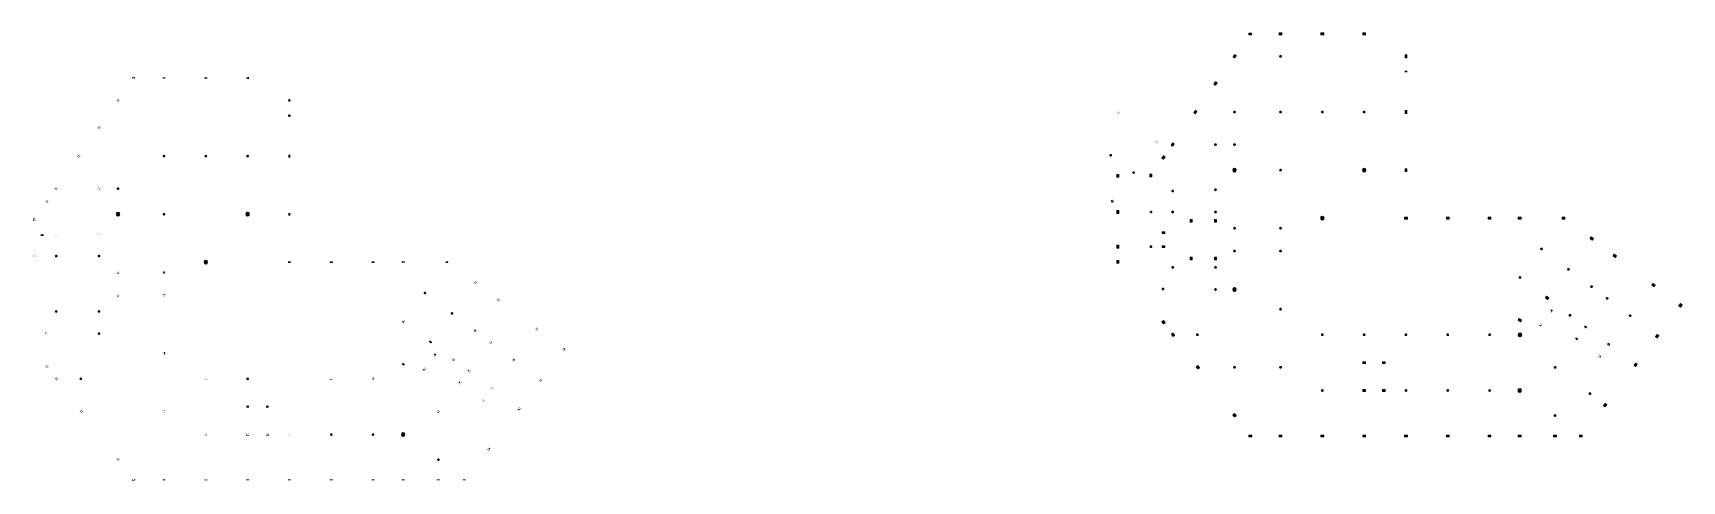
# Model space of a CAD drawing. Header units: inches. Extents: x 625 to 2719, y 1 to 1360.
# Drawn here: x 2047.9 to 2402.9, y 235.9 to 332.3 of the extents above; entities that cross this region are included whole.
import ezdxf

# ---------------------------------------------------------------- set-up
doc = ezdxf.new("R2010")
doc.units = ezdxf.units.IN
doc.header["$MEASUREMENT"] = 0
doc.layers.add('A-COLS', color=52, linetype='Continuous', lineweight=9)
doc.layers.add('A-WALL', color=113, linetype='Continuous', lineweight=9)

# ---------------------------------------------------------------- blocks, each defined once
blk = doc.blocks.new('M_Round Column - 600mm-1311491-3_ GROUND FLOOR LVL')
at = {"layer": 'A-COLS'}
blk.add_hatch(color=256, dxfattribs=at).paths.add_polyline_path([(0, -300), (59, -294), (115, -277), (167, -249), (212, -212), (249, -167), (277, -115), (294, -59), (300, 0), (294, 59), (277, 115), (249, 167), (212, 212), (167, 249), (115, 277), (59, 294), (0, 300), (-59, 294), (-115, 277), (-167, 249), (-212, 212), (-249, 167), (-277, 115), (-294, 59), (-300, 0), (-294, -59), (-277, -115), (-249, -167), (-212, -212), (-167, -249), (-115, -277), (-59, -294)], flags=0)
at = {"layer": 'A-COLS', "lineweight": 35}
for start, end in [(90, 180), (180, 360), (360, 90)]:
    blk.add_arc((0, 0), 300, start, end, dxfattribs=at)
blk = doc.blocks.new('COLUMN 400X600')
at = {"layer": 'A-WALL'}
blk.add_hatch(color=256, dxfattribs=at).paths.add_polyline_path([(-50065, 63928), (-49665, 63928), (-49665, 64528), (-50065, 64528)])
for p, q in [((-50065, 64328), (-49665, 64328)), ((-50065, 64228), (-49665, 64228)), ((-50065, 64128), (-49665, 64128)), ((-49965, 64528), (-49965, 63928)), ((-49865, 64528), (-49865, 63928)), ((-49765, 64528), (-49765, 63928))]:
    blk.add_line(p, q)
blk.add_lwpolyline([(-49665, 63928), (-50065, 63928), (-50065, 64528), (-49665, 64528)], close=True, dxfattribs=at)
blk = doc.blocks.new('DSC')
at = {"layer": 'A-COLS'}
for points in [[(217767, 74626), (217825, 74632), (217882, 74649), (217934, 74677), (217979, 74714), (218016, 74759), (218044, 74811), (218061, 74868), (218067, 74926), (218061, 74985), (218044, 75041), (218016, 75093), (217979, 75138), (217934, 75176), (217882, 75203), (217825, 75220), (217767, 75226), (217708, 75220), (217652, 75203), (217600, 75176), (217555, 75138), (217517, 75093), (217490, 75041), (217473, 74985), (217467, 74926), (217473, 74868), (217490, 74811), (217517, 74759), (217555, 74714), (217600, 74677), (217652, 74649), (217708, 74632)], [(245667, 74626), (245725, 74632), (245782, 74649), (245834, 74677), (245879, 74714), (245916, 74759), (245944, 74811), (245961, 74868), (245967, 74926), (245961, 74985), (245944, 75041), (245916, 75093), (245879, 75138), (245834, 75176), (245782, 75203), (245725, 75220), (245667, 75226), (245608, 75220), (245552, 75203), (245500, 75176), (245455, 75138), (245417, 75093), (245390, 75041), (245373, 74985), (245367, 74926), (245373, 74868), (245390, 74811), (245417, 74759), (245455, 74714), (245500, 74677), (245552, 74649), (245608, 74632)], [(236667, 64309), (236725, 64314), (236782, 64332), (236834, 64359), (236879, 64397), (236916, 64442), (236944, 64494), (236961, 64550), (236967, 64609), (236961, 64667), (236944, 64724), (236916, 64775), (236879, 64821), (236834, 64858), (236782, 64886), (236725, 64903), (236667, 64909), (236608, 64903), (236552, 64886), (236500, 64858), (236455, 64821), (236417, 64775), (236390, 64724), (236373, 64667), (236367, 64609), (236373, 64550), (236390, 64494), (236417, 64442), (236455, 64397), (236500, 64359), (236552, 64332), (236608, 64314)], [(279144, 27206), (279203, 27212), (279259, 27229), (279311, 27257), (279356, 27294), (279394, 27339), (279421, 27391), (279438, 27448), (279444, 27506), (279438, 27565), (279421, 27621), (279394, 27673), (279356, 27718), (279311, 27756), (279259, 27783), (279203, 27800), (279144, 27806), (279086, 27800), (279029, 27783), (278977, 27756), (278932, 27718), (278895, 27673), (278867, 27621), (278850, 27565), (278844, 27506), (278850, 27448), (278867, 27391), (278895, 27339), (278932, 27294), (278977, 27257), (279029, 27229), (279086, 27212)]]:
    blk.add_hatch(color=256, dxfattribs=at).paths.add_polyline_path(points, flags=0)
h = blk.add_hatch(color=256, dxfattribs=at)
edge = h.paths.add_edge_path(flags=0)
edge.add_arc((-22568, 65434), 300, 90, 180, ccw=False)
edge.add_arc((-22568, 65434), 300, 0, 90, ccw=False)
edge.add_arc((-22568, 65434), 300, -180, 0, ccw=False)
h = blk.add_hatch(color=256, dxfattribs=at)
edge = h.paths.add_edge_path(flags=0)
edge.add_arc((5332, 65434), 300, 90, 180, ccw=False)
edge.add_arc((5332, 65434), 300, 0, 90, ccw=False)
edge.add_arc((5332, 65434), 300, 180, 360, ccw=False)
h = blk.add_hatch(color=256, dxfattribs=at)
edge = h.paths.add_edge_path(flags=0)
edge.add_arc((-3668, 55116), 300, 90, 180, ccw=False)
edge.add_arc((-3668, 55116), 300, 0, 90, ccw=False)
edge.add_arc((-3668, 55116), 300, 180, 360, ccw=False)
h = blk.add_hatch(color=256, dxfattribs=at)
edge = h.paths.add_edge_path(flags=0)
edge.add_arc((38810, 18014), 300, 90, 180, ccw=False)
edge.add_arc((38810, 18014), 300, 0, 90, ccw=False)
edge.add_arc((38810, 18014), 300, -180, 0, ccw=False)
at = {"layer": 'A-WALL'}
h = blk.add_hatch(color=256, dxfattribs=at)
h.paths.add_polyline_path([(220830, 104039), (220904, 104039), (221085, 104297), (221167, 104239), (221430, 104239), (221430, 104439), (220830, 104439), (220830, 104050)], flags=0)
h.paths.add_polyline_path([(221172, 104039), (221430, 104039), (221430, 104214), (221202, 104214), (221249, 104182), (221156, 104050)], flags=0)
h = blk.add_hatch(color=256, dxfattribs=at)
h.paths.add_polyline_path([(227967, 104039), (227967, 104214), (227367, 104214), (227367, 104039)], flags=0)
h.paths.add_polyline_path([(227967, 104239), (227967, 104439), (227367, 104439), (227367, 104239)], flags=0)
h = blk.add_hatch(color=256, dxfattribs=at)
h.paths.add_polyline_path([(236967, 104039), (236967, 104214), (236367, 104214), (236367, 104039)], flags=0)
h.paths.add_polyline_path([(236967, 104239), (236967, 104439), (236367, 104439), (236367, 104239)], flags=0)
for points in [[(245367, 104039), (245967, 104039), (245967, 104239), (245953, 104239), (245953, 104264), (245967, 104264), (245967, 104439), (245367, 104439), (245367, 104239), (245667, 104239), (245667, 104214), (245367, 104214)], [(217527, 99233), (217872, 99724), (217790, 99782), (217445, 99291)], [(227667, 99126), (227725, 99132), (227782, 99149), (227834, 99177), (227879, 99214), (227916, 99259), (227944, 99311), (227961, 99368), (227967, 99426), (227961, 99485), (227944, 99541), (227916, 99593), (227879, 99638), (227834, 99676), (227782, 99703), (227725, 99720), (227667, 99726), (227608, 99720), (227552, 99703), (227500, 99676), (227455, 99638), (227417, 99593), (227390, 99541), (227373, 99485), (227367, 99426), (227373, 99368), (227390, 99311), (227417, 99259), (227455, 99214), (227500, 99177), (227552, 99149), (227608, 99132)], [(254467, 99126), (254642, 99126), (254642, 99426), (254667, 99426), (254667, 99126), (254867, 99126), (254867, 99726), (254467, 99726)], [(5632, 94947), (5632, 94772), (5619, 94772), (5619, 94747), (5632, 94747), (5632, 94547), (5032, 94547), (5032, 94647), (5332, 94647), (5332, 94847), (5032, 94847), (5032, 94947)], [(213413, 93378), (213758, 93869), (213676, 93927), (213331, 93436)], [(14532, 89634), (14132, 89634), (14132, 90234), (14532, 90234)], [(14632, 86853), (14632, 86453), (14032, 86453), (14032, 86853)], [(209098, 87238), (209443, 87729), (209361, 87787), (209016, 87296)], [(217767, 87126), (217825, 87132), (217882, 87149), (217934, 87177), (217979, 87214), (218016, 87259), (218044, 87311), (218061, 87368), (218067, 87426), (218061, 87485), (218044, 87541), (218016, 87593), (217979, 87638), (217934, 87676), (217882, 87703), (217825, 87720), (217767, 87726), (217708, 87720), (217652, 87703), (217600, 87676), (217555, 87638), (217517, 87593), (217490, 87541), (217473, 87485), (217467, 87426), (217473, 87368), (217490, 87311), (217517, 87259), (217555, 87214), (217600, 87177), (217652, 87149), (217708, 87132)], [(14532, 77634), (14132, 77634), (14132, 78234), (14532, 78234)], [(217767, 80126), (217825, 80132), (217882, 80149), (217934, 80177), (217979, 80214), (218016, 80259), (218044, 80311), (218061, 80368), (218067, 80426), (218061, 80485), (218044, 80541), (218016, 80593), (217979, 80638), (217934, 80676), (217882, 80703), (217825, 80720), (217767, 80726), (217708, 80720), (217652, 80703), (217600, 80676), (217555, 80638), (217517, 80593), (217490, 80541), (217473, 80485), (217467, 80426), (217473, 80368), (217490, 80311), (217517, 80259), (217555, 80214), (217600, 80177), (217652, 80149), (217708, 80132)], [(227667, 74626), (227725, 74632), (227782, 74649), (227834, 74677), (227879, 74714), (227916, 74759), (227944, 74811), (227961, 74868), (227967, 74926), (227961, 74985), (227944, 75041), (227916, 75093), (227879, 75138), (227834, 75176), (227782, 75203), (227725, 75220), (227667, 75226), (227667, 74926), (227642, 74926), (227642, 75225), (227587, 75215), (227535, 75196), (227487, 75167), (227446, 75129), (227412, 75085), (227387, 75035), (227372, 74982), (227367, 74926), (227373, 74868), (227390, 74811), (227417, 74759), (227455, 74714), (227500, 74677), (227552, 74649), (227608, 74632)], [(254467, 74626), (254867, 74626), (254867, 75226), (254667, 75226), (254667, 74926), (254642, 74926), (254642, 75226), (254467, 75226)], [(192567, 73421), (192567, 73721), (192767, 73721), (192767, 73421), (192867, 73421), (192867, 74021), (192467, 74021), (192467, 73421)], [(14532, 65134), (14132, 65134), (14132, 65734), (14532, 65734)], [(254967, 64409), (254967, 64809), (254367, 64809), (254367, 64409)], [(263967, 64409), (263967, 64609), (263667, 64609), (263667, 64634), (263967, 64634), (263967, 64809), (263367, 64809), (263367, 64409)], [(288883, 64409), (288883, 64809), (288283, 64809), (288283, 64409)], [(-38588, 61134), (-38588, 60734), (-39188, 60734), (-39188, 61134)], [(-38588, 61134), (-38588, 60734), (-39188, 60734), (-39188, 61134)], [(294771, 59882), (295011, 60202), (294532, 60563), (294291, 60244), (294451, 60123), (294571, 60283), (294731, 60163), (294611, 60003)], [(283836, 57680), (283894, 57686), (283951, 57703), (284002, 57731), (284048, 57768), (284085, 57813), (284113, 57865), (284130, 57922), (284136, 57980), (284130, 58039), (284113, 58095), (284085, 58147), (284048, 58192), (284002, 58229), (283951, 58257), (283894, 58274), (283836, 58280), (283777, 58274), (283721, 58257), (283669, 58229), (283624, 58192), (283586, 58147), (283559, 58095), (283542, 58039), (283536, 57980), (283542, 57922), (283559, 57865), (283586, 57813), (283624, 57768), (283669, 57731), (283721, 57703), (283777, 57686)], [(299722, 56151), (299963, 56471), (299484, 56832), (299243, 56512), (299443, 56362), (299563, 56522), (299643, 56461), (299522, 56302)], [(14032, 54916), (14032, 55316), (14632, 55316), (14632, 54916)], [(23032, 54916), (23032, 55316), (23632, 55316), (23632, 54916)], [(32032, 54916), (32032, 55316), (32632, 55316), (32632, 54916)], [(38510, 54916), (38510, 55316), (39110, 55316), (39110, 54916), (38910, 54916), (38910, 55116), (38710, 55116), (38710, 54916)], [(47948, 54916), (47948, 55316), (48548, 55316), (48548, 55185), (48436, 55036), (48548, 54952), (48548, 54916)], [(308037, 49885), (308278, 50205), (307799, 50566), (307558, 50246), (307718, 50126), (307838, 50286), (307998, 50165), (307878, 50005)], [(209767, 39206), (209825, 39212), (209882, 39229), (209934, 39257), (209979, 39294), (210016, 39339), (210044, 39391), (210061, 39448), (210067, 39506), (210061, 39565), (210044, 39621), (210016, 39673), (209979, 39718), (209934, 39756), (209882, 39783), (209825, 39800), (209767, 39806), (209708, 39800), (209652, 39783), (209600, 39756), (209555, 39718), (209517, 39673), (209490, 39621), (209473, 39565), (209467, 39506), (209473, 39448), (209490, 39391), (209517, 39339), (209555, 39294), (209600, 39257), (209652, 39229), (209708, 39212)], [(245667, 39206), (245725, 39212), (245782, 39229), (245834, 39257), (245879, 39294), (245916, 39339), (245944, 39391), (245961, 39448), (245967, 39506), (245961, 39565), (245944, 39621), (245916, 39673), (245879, 39718), (245834, 39756), (245782, 39783), (245725, 39800), (245667, 39806), (245608, 39800), (245552, 39783), (245500, 39756), (245455, 39718), (245417, 39673), (245390, 39621), (245373, 39565), (245367, 39506), (245373, 39448), (245390, 39391), (245417, 39339), (245455, 39294), (245500, 39257), (245552, 39229), (245608, 39212)], [(254667, 39206), (254725, 39212), (254782, 39229), (254834, 39257), (254879, 39294), (254916, 39339), (254944, 39391), (254961, 39448), (254967, 39506), (254667, 39506), (254667, 39531), (254966, 39531), (254956, 39586), (254936, 39638), (254907, 39686), (254870, 39727), (254826, 39761), (254776, 39786), (254722, 39801), (254667, 39806), (254608, 39800), (254552, 39783), (254500, 39756), (254455, 39718), (254417, 39673), (254390, 39621), (254373, 39565), (254367, 39506), (254373, 39448), (254390, 39391), (254417, 39339), (254455, 39294), (254500, 39257), (254552, 39229), (254608, 39212)], [(44338, 37966), (44578, 38285), (45057, 37924), (44817, 37605)], [(38486, 33185), (38727, 33504), (39206, 33143), (38965, 32823)], [(217767, 32206), (217825, 32212), (217882, 32229), (217934, 32257), (217979, 32294), (218016, 32339), (218044, 32391), (218061, 32448), (218067, 32506), (218061, 32565), (218044, 32621), (218016, 32673), (217979, 32718), (217934, 32756), (217882, 32783), (217825, 32800), (217767, 32806), (217708, 32800), (217652, 32783), (217600, 32756), (217555, 32718), (217517, 32673), (217490, 32621), (217473, 32565), (217467, 32506), (217473, 32448), (217490, 32391), (217517, 32339), (217555, 32294), (217600, 32257), (217652, 32229), (217708, 32212)], [(250190, 33306), (250190, 33706), (249590, 33706), (249590, 33606), (249990, 33606), (249990, 33406), (249590, 33406), (249590, 33306)], [(294262, 26534), (294320, 26540), (294376, 26557), (294428, 26585), (294474, 26622), (294511, 26667), (294539, 26719), (294556, 26775), (294562, 26834), (294556, 26892), (294539, 26949), (294511, 27001), (294474, 27046), (294428, 27083), (294376, 27111), (294320, 27128), (294262, 27134), (294203, 27128), (294147, 27111), (294095, 27083), (294049, 27046), (294012, 27001), (293984, 26949), (293967, 26892), (293962, 26834), (293967, 26775), (293984, 26719), (294012, 26667), (294049, 26622), (294095, 26585), (294147, 26557), (294203, 26540)], [(5032, 23814), (5032, 24214), (5632, 24214), (5632, 23814)], [(9256, 23814), (9256, 24214), (9856, 24214), (9856, 23814)]]:
    blk.add_hatch(color=256, dxfattribs=at).paths.add_polyline_path(points, flags=0)
at = {"layer": 'A-WALL', "true_color": 0x000000}
for points in [[(227667, 99126), (227725, 99132), (227782, 99149), (227834, 99177), (227879, 99214), (227916, 99259), (227944, 99311), (227961, 99368), (227967, 99426), (227961, 99485), (227944, 99541), (227916, 99593), (227879, 99638), (227834, 99676), (227782, 99703), (227725, 99720), (227667, 99726), (227608, 99720), (227552, 99703), (227500, 99676), (227455, 99638), (227417, 99593), (227390, 99541), (227373, 99485), (227367, 99426), (227373, 99368), (227390, 99311), (227417, 99259), (227455, 99214), (227500, 99177), (227552, 99149), (227608, 99132)], [(217767, 87126), (217825, 87132), (217882, 87149), (217934, 87177), (217979, 87214), (218016, 87259), (218044, 87311), (218061, 87368), (218067, 87426), (218061, 87485), (218044, 87541), (218016, 87593), (217979, 87638), (217934, 87676), (217882, 87703), (217825, 87720), (217767, 87726), (217708, 87720), (217652, 87703), (217600, 87676), (217555, 87638), (217517, 87593), (217490, 87541), (217473, 87485), (217467, 87426), (217473, 87368), (217490, 87311), (217517, 87259), (217555, 87214), (217600, 87177), (217652, 87149), (217708, 87132)], [(227667, 87126), (227725, 87132), (227782, 87149), (227834, 87177), (227879, 87214), (227916, 87259), (227944, 87311), (227961, 87368), (227967, 87426), (227961, 87485), (227944, 87541), (227916, 87593), (227879, 87638), (227834, 87676), (227782, 87703), (227725, 87720), (227667, 87726), (227608, 87720), (227552, 87703), (227500, 87676), (227455, 87638), (227417, 87593), (227390, 87541), (227373, 87485), (227367, 87426), (227373, 87368), (227390, 87311), (227417, 87259), (227455, 87214), (227500, 87177), (227552, 87149), (227608, 87132)], [(236667, 87126), (236725, 87132), (236782, 87149), (236834, 87177), (236879, 87214), (236916, 87259), (236944, 87311), (236961, 87368), (236967, 87426), (236961, 87485), (236944, 87541), (236916, 87593), (236879, 87638), (236834, 87676), (236782, 87703), (236725, 87720), (236667, 87726), (236608, 87720), (236552, 87703), (236500, 87676), (236455, 87638), (236417, 87593), (236390, 87541), (236373, 87485), (236367, 87426), (236373, 87368), (236390, 87311), (236417, 87259), (236455, 87214), (236500, 87177), (236552, 87149), (236608, 87132)], [(245667, 87126), (245725, 87132), (245782, 87149), (245834, 87177), (245879, 87214), (245916, 87259), (245944, 87311), (245961, 87368), (245967, 87426), (245961, 87485), (245944, 87541), (245916, 87593), (245879, 87638), (245834, 87676), (245782, 87703), (245725, 87720), (245667, 87726), (245608, 87720), (245552, 87703), (245500, 87676), (245455, 87638), (245417, 87593), (245390, 87541), (245373, 87485), (245367, 87426), (245373, 87368), (245390, 87311), (245417, 87259), (245455, 87214), (245500, 87177), (245552, 87149), (245608, 87132)], [(191111, 77822), (191170, 77828), (191226, 77845), (191278, 77873), (191323, 77910), (191361, 77956), (191389, 78008), (191406, 78064), (191411, 78122), (191406, 78181), (191389, 78237), (191361, 78289), (191323, 78335), (191278, 78372), (191226, 78400), (191170, 78417), (191111, 78422), (191053, 78417), (190997, 78400), (190945, 78372), (190899, 78335), (190862, 78289), (190834, 78237), (190817, 78181), (190811, 78122), (190817, 78064), (190834, 78008), (190862, 77956), (190899, 77910), (190945, 77873), (190997, 77845), (191053, 77828)], [(213667, 80126), (213725, 80132), (213782, 80149), (213834, 80177), (213879, 80214), (213916, 80259), (213944, 80311), (213961, 80368), (213967, 80426), (213961, 80485), (213944, 80541), (213916, 80593), (213879, 80638), (213834, 80676), (213782, 80703), (213725, 80720), (213667, 80726), (213608, 80720), (213552, 80703), (213500, 80676), (213455, 80638), (213417, 80593), (213390, 80541), (213373, 80485), (213367, 80426), (213373, 80368), (213390, 80311), (213417, 80259), (213455, 80214), (213500, 80177), (213552, 80149), (213608, 80132)], [(217767, 80126), (217825, 80132), (217882, 80149), (217934, 80177), (217979, 80214), (218016, 80259), (218044, 80311), (218061, 80368), (218067, 80426), (218061, 80485), (218044, 80541), (218016, 80593), (217979, 80638), (217934, 80676), (217882, 80703), (217825, 80720), (217767, 80726), (217708, 80720), (217652, 80703), (217600, 80676), (217555, 80638), (217517, 80593), (217490, 80541), (217473, 80485), (217467, 80426), (217473, 80368), (217490, 80311), (217517, 80259), (217555, 80214), (217600, 80177), (217652, 80149), (217708, 80132)], [(227667, 74626), (227725, 74632), (227782, 74649), (227834, 74677), (227879, 74714), (227916, 74759), (227944, 74811), (227961, 74868), (227967, 74926), (227961, 74985), (227944, 75041), (227916, 75093), (227879, 75138), (227834, 75176), (227782, 75203), (227725, 75220), (227667, 75226), (227608, 75220), (227552, 75203), (227500, 75176), (227455, 75138), (227417, 75093), (227390, 75041), (227373, 74985), (227367, 74926), (227373, 74868), (227390, 74811), (227417, 74759), (227455, 74714), (227500, 74677), (227552, 74649), (227608, 74632)], [(191429, 67942), (191491, 67949), (191544, 67965), (191596, 67992), (191641, 68030), (191678, 68075), (191706, 68127), (191723, 68183), (191729, 68242), (191723, 68300), (191706, 68357), (191678, 68408), (191641, 68454), (191628, 68465), (191330, 68069), (191290, 68099), (191588, 68495), (191544, 68519), (191487, 68536), (191429, 68542), (191370, 68536), (191314, 68519), (191262, 68491), (191217, 68454), (191179, 68408), (191152, 68357), (191135, 68300), (191129, 68242), (191135, 68183), (191152, 68127), (191179, 68075), (191217, 68030), (191262, 67992), (191314, 67965), (191370, 67947)], [(204467, 70126), (204525, 70132), (204582, 70149), (204634, 70177), (204679, 70214), (204716, 70259), (204744, 70311), (204761, 70368), (204767, 70426), (204761, 70485), (204744, 70541), (204716, 70593), (204679, 70638), (204634, 70676), (204582, 70703), (204525, 70720), (204467, 70726), (204408, 70720), (204352, 70703), (204300, 70676), (204255, 70638), (204217, 70593), (204190, 70541), (204173, 70485), (204167, 70426), (204173, 70368), (204190, 70311), (204217, 70259), (204255, 70214), (204300, 70177), (204352, 70149), (204408, 70132)], [(213667, 70391), (213725, 70397), (213782, 70414), (213834, 70442), (213879, 70479), (213916, 70524), (213944, 70576), (213961, 70633), (213967, 70691), (213961, 70750), (213944, 70806), (213916, 70858), (213879, 70903), (213834, 70941), (213782, 70968), (213725, 70985), (213667, 70991), (213608, 70985), (213552, 70968), (213500, 70941), (213455, 70903), (213417, 70858), (213390, 70806), (213373, 70750), (213367, 70691), (213373, 70633), (213390, 70576), (213417, 70524), (213455, 70479), (213500, 70442), (213552, 70414), (213608, 70397)], [(204467, 65626), (204525, 65632), (204582, 65649), (204634, 65677), (204679, 65714), (204716, 65759), (204744, 65811), (204761, 65868), (204767, 65926), (204761, 65985), (204744, 66041), (204716, 66093), (204679, 66138), (204634, 66176), (204582, 66203), (204525, 66220), (204467, 66226), (204408, 66220), (204352, 66203), (204300, 66176), (204255, 66138), (204217, 66093), (204190, 66041), (204173, 65985), (204167, 65926), (204173, 65868), (204190, 65811), (204217, 65759), (204255, 65714), (204300, 65677), (204352, 65649), (204408, 65632)], [(213667, 65626), (213725, 65632), (213782, 65649), (213834, 65677), (213879, 65714), (213916, 65759), (213944, 65811), (213961, 65868), (213967, 65926), (213961, 65985), (213944, 66041), (213916, 66093), (213879, 66138), (213834, 66176), (213782, 66203), (213725, 66220), (213667, 66226), (213608, 66220), (213552, 66203), (213500, 66176), (213455, 66138), (213417, 66093), (213390, 66041), (213373, 65985), (213367, 65926), (213373, 65868), (213390, 65811), (213417, 65759), (213455, 65714), (213500, 65677), (213552, 65649), (213608, 65632)], [(217767, 62126), (217825, 62132), (217882, 62149), (217934, 62177), (217979, 62214), (218016, 62259), (218044, 62311), (218061, 62368), (218067, 62426), (218061, 62485), (218044, 62541), (218016, 62593), (217979, 62638), (217934, 62676), (217882, 62703), (217825, 62720), (217767, 62726), (217708, 62720), (217652, 62703), (217600, 62676), (217555, 62638), (217517, 62593), (217490, 62541), (217473, 62485), (217467, 62426), (217473, 62368), (217490, 62311), (217517, 62259), (217555, 62214), (217600, 62177), (217652, 62149), (217708, 62132)], [(227667, 62126), (227725, 62132), (227782, 62149), (227834, 62177), (227879, 62214), (227916, 62259), (227944, 62311), (227961, 62368), (227967, 62426), (227961, 62485), (227944, 62541), (227916, 62593), (227879, 62638), (227834, 62676), (227782, 62703), (227725, 62720), (227667, 62726), (227608, 62720), (227552, 62703), (227500, 62676), (227455, 62638), (227417, 62593), (227390, 62541), (227373, 62485), (227367, 62426), (227373, 62368), (227390, 62311), (227417, 62259), (227455, 62214), (227500, 62177), (227552, 62149), (227608, 62132)], [(199767, 58166), (199825, 58172), (199882, 58189), (199934, 58217), (199979, 58254), (200016, 58299), (200044, 58351), (200061, 58408), (200067, 58466), (200061, 58525), (200044, 58581), (200016, 58633), (199979, 58678), (199934, 58716), (199882, 58743), (199825, 58760), (199767, 58766), (199708, 58760), (199652, 58743), (199600, 58716), (199555, 58678), (199517, 58633), (199490, 58581), (199473, 58525), (199467, 58466), (199473, 58408), (199490, 58351), (199517, 58299), (199555, 58254), (199600, 58217), (199652, 58189), (199708, 58172)], [(217767, 57206), (217825, 57212), (217882, 57229), (217934, 57257), (217979, 57294), (218016, 57339), (218044, 57391), (218061, 57448), (218067, 57506), (218061, 57565), (218044, 57621), (218016, 57673), (217979, 57718), (217934, 57756), (217882, 57783), (217825, 57800), (217767, 57806), (217708, 57800), (217652, 57783), (217600, 57756), (217555, 57718), (217517, 57673), (217490, 57621), (217473, 57565), (217467, 57506), (217473, 57448), (217490, 57391), (217517, 57339), (217555, 57294), (217600, 57257), (217652, 57229), (217708, 57212)], [(227667, 57206), (227725, 57212), (227782, 57229), (227834, 57257), (227879, 57294), (227916, 57339), (227944, 57391), (227961, 57448), (227967, 57506), (227961, 57565), (227944, 57621), (227916, 57673), (227879, 57718), (227834, 57756), (227782, 57783), (227725, 57800), (227667, 57806), (227608, 57800), (227552, 57783), (227500, 57756), (227455, 57718), (227417, 57673), (227390, 57621), (227373, 57565), (227367, 57506), (227373, 57448), (227390, 57391), (227417, 57339), (227455, 57294), (227500, 57257), (227552, 57229), (227608, 57212)], [(283836, 57680), (283894, 57686), (283951, 57703), (284002, 57731), (284048, 57768), (284085, 57813), (284113, 57865), (284130, 57922), (284136, 57980), (284130, 58039), (284113, 58095), (284085, 58147), (284048, 58192), (284002, 58229), (283951, 58257), (283894, 58274), (283836, 58280), (283777, 58274), (283721, 58257), (283669, 58229), (283624, 58192), (283586, 58147), (283559, 58095), (283542, 58039), (283536, 57980), (283542, 57922), (283559, 57865), (283586, 57813), (283624, 57768), (283669, 57731), (283721, 57703), (283777, 57686)], [(204467, 53706), (204525, 53712), (204582, 53729), (204634, 53757), (204679, 53794), (204716, 53839), (204744, 53891), (204761, 53948), (204767, 54006), (204761, 54065), (204744, 54121), (204716, 54173), (204679, 54218), (204634, 54256), (204582, 54283), (204525, 54300), (204467, 54306), (204408, 54300), (204352, 54283), (204300, 54256), (204255, 54218), (204217, 54173), (204190, 54121), (204173, 54065), (204167, 54006), (204173, 53948), (204190, 53891), (204217, 53839), (204255, 53794), (204300, 53757), (204352, 53729), (204408, 53712)], [(213667, 53706), (213725, 53712), (213782, 53729), (213834, 53757), (213879, 53794), (213916, 53839), (213944, 53891), (213961, 53948), (213967, 54006), (213961, 54065), (213944, 54121), (213916, 54173), (213879, 54218), (213834, 54256), (213782, 54283), (213725, 54300), (213667, 54306), (213608, 54300), (213552, 54283), (213500, 54256), (213455, 54218), (213417, 54173), (213390, 54121), (213373, 54065), (213367, 54006), (213373, 53948), (213390, 53891), (213417, 53839), (213455, 53794), (213500, 53757), (213552, 53729), (213608, 53712)], [(289656, 53294), (289715, 53300), (289771, 53317), (289823, 53345), (289868, 53382), (289906, 53427), (289933, 53479), (289950, 53535), (289956, 53594), (289950, 53653), (289933, 53709), (289906, 53761), (289868, 53806), (289823, 53843), (289771, 53871), (289715, 53888), (289656, 53894), (289598, 53888), (289541, 53871), (289490, 53843), (289444, 53806), (289407, 53761), (289379, 53709), (289362, 53653), (289356, 53594), (289362, 53535), (289379, 53479), (289407, 53427), (289444, 53382), (289490, 53345), (289541, 53317), (289598, 53300)], [(279202, 51531), (279260, 51536), (279317, 51553), (279368, 51581), (279414, 51618), (279451, 51664), (279479, 51716), (279496, 51772), (279502, 51831), (279496, 51889), (279479, 51945), (279451, 51997), (279414, 52043), (279368, 52080), (279317, 52108), (279260, 52125), (279202, 52131), (279143, 52125), (279087, 52108), (279035, 52080), (278990, 52043), (278952, 51997), (278925, 51945), (278908, 51889), (278902, 51831), (278908, 51772), (278925, 51716), (278952, 51664), (278990, 51618), (279035, 51581), (279087, 51553), (279143, 51536)], [(294608, 49563), (294666, 49569), (294723, 49586), (294774, 49613), (294820, 49651), (294857, 49696), (294885, 49748), (294902, 49804), (294908, 49863), (294902, 49921), (294885, 49978), (294857, 50029), (294820, 50075), (294774, 50112), (294723, 50140), (294666, 50157), (294608, 50163), (294549, 50157), (294493, 50140), (294441, 50112), (294396, 50075), (294358, 50029), (294331, 49978), (294314, 49921), (294308, 49863), (294314, 49804), (294331, 49748), (294358, 49696), (294396, 49651), (294441, 49613), (294493, 49586), (294549, 49569)], [(202347, 49061), (202405, 49067), (202462, 49084), (202514, 49112), (202559, 49149), (202596, 49194), (202624, 49246), (202641, 49303), (202647, 49361), (202641, 49420), (202624, 49476), (202596, 49528), (202559, 49573), (202514, 49611), (202462, 49638), (202405, 49655), (202347, 49661), (202288, 49655), (202232, 49638), (202180, 49611), (202135, 49573), (202097, 49528), (202070, 49476), (202053, 49420), (202047, 49361), (202053, 49303), (202070, 49246), (202097, 49194), (202135, 49149), (202180, 49112), (202232, 49084), (202288, 49067)], [(213667, 48941), (213725, 48947), (213782, 48964), (213834, 48992), (213879, 49029), (213916, 49074), (213944, 49126), (213961, 49183), (213967, 49241), (213961, 49300), (213944, 49356), (213916, 49408), (213879, 49453), (213834, 49491), (213782, 49518), (213725, 49535), (213667, 49541), (213608, 49535), (213552, 49518), (213500, 49491), (213455, 49453), (213417, 49408), (213390, 49356), (213373, 49300), (213367, 49241), (213373, 49183), (213390, 49126), (213417, 49074), (213455, 49029), (213500, 48992), (213552, 48964), (213608, 48947)], [(285151, 47097), (285392, 47416), (284913, 47778), (284672, 47458)], [(297972, 47028), (298030, 47034), (298086, 47051), (298138, 47078), (298184, 47116), (298221, 47161), (298249, 47213), (298266, 47269), (298272, 47328), (298266, 47386), (298249, 47443), (298221, 47495), (298184, 47540), (298138, 47577), (298086, 47605), (298030, 47622), (297972, 47628), (297913, 47622), (297857, 47605), (297805, 47577), (297760, 47540), (297722, 47495), (297694, 47443), (297677, 47386), (297672, 47328), (297677, 47269), (297694, 47213), (297722, 47161), (297760, 47116), (297805, 47078), (297857, 47051), (297913, 47034)], [(227667, 44706), (227725, 44712), (227782, 44729), (227834, 44757), (227879, 44794), (227916, 44839), (227944, 44891), (227961, 44948), (227967, 45006), (227961, 45065), (227944, 45121), (227916, 45173), (227879, 45218), (227834, 45256), (227782, 45283), (227725, 45300), (227667, 45306), (227608, 45300), (227552, 45283), (227500, 45256), (227455, 45218), (227417, 45173), (227390, 45121), (227373, 45065), (227367, 45006), (227373, 44948), (227390, 44891), (227417, 44839), (227455, 44794), (227500, 44757), (227552, 44729), (227608, 44712)], [(279300, 42316), (279503, 42586), (279367, 42688), (279405, 42738), (279061, 42996), (278820, 42677)], [(289983, 43406), (290042, 43412), (290098, 43429), (290150, 43457), (290196, 43494), (290233, 43539), (290261, 43591), (290278, 43648), (290283, 43706), (290278, 43765), (290261, 43821), (290233, 43873), (290196, 43918), (290150, 43955), (290098, 43983), (290042, 44000), (289983, 44006), (289925, 44000), (289869, 43983), (289817, 43955), (289771, 43918), (289734, 43873), (289706, 43821), (289689, 43765), (289683, 43706), (289689, 43648), (289706, 43591), (289734, 43539), (289771, 43494), (289817, 43457), (289869, 43429), (289925, 43412)], [(209767, 39206), (209825, 39212), (209882, 39229), (209934, 39257), (209979, 39294), (210016, 39339), (210044, 39391), (210061, 39448), (210067, 39506), (210061, 39565), (210044, 39621), (210016, 39673), (209979, 39718), (209934, 39756), (209882, 39783), (209825, 39800), (209767, 39806), (209708, 39800), (209652, 39783), (209600, 39756), (209555, 39718), (209517, 39673), (209490, 39621), (209473, 39565), (209467, 39506), (209473, 39448), (209490, 39391), (209517, 39339), (209555, 39294), (209600, 39257), (209652, 39229), (209708, 39212)], [(236667, 39206), (236725, 39212), (236782, 39229), (236834, 39257), (236879, 39294), (236916, 39339), (236944, 39391), (236961, 39448), (236967, 39506), (236961, 39565), (236944, 39621), (236916, 39673), (236879, 39718), (236834, 39756), (236782, 39783), (236725, 39800), (236667, 39806), (236608, 39800), (236552, 39783), (236500, 39756), (236455, 39718), (236417, 39673), (236390, 39621), (236373, 39565), (236367, 39506), (236373, 39448), (236390, 39391), (236417, 39339), (236455, 39294), (236500, 39257), (236552, 39229), (236608, 39212)], [(245667, 39206), (245725, 39212), (245782, 39229), (245834, 39257), (245879, 39294), (245916, 39339), (245944, 39391), (245961, 39448), (245967, 39506), (245961, 39565), (245944, 39621), (245916, 39673), (245879, 39718), (245834, 39756), (245782, 39783), (245725, 39800), (245667, 39806), (245608, 39800), (245552, 39783), (245500, 39756), (245455, 39718), (245417, 39673), (245390, 39621), (245373, 39565), (245367, 39506), (245373, 39448), (245390, 39391), (245417, 39339), (245455, 39294), (245500, 39257), (245552, 39229), (245608, 39212)], [(254667, 39206), (254725, 39212), (254782, 39229), (254834, 39257), (254879, 39294), (254916, 39339), (254944, 39391), (254961, 39448), (254967, 39506), (254961, 39565), (254944, 39621), (254916, 39673), (254879, 39718), (254834, 39756), (254782, 39783), (254725, 39800), (254667, 39806), (254608, 39800), (254552, 39783), (254500, 39756), (254455, 39718), (254417, 39673), (254390, 39621), (254373, 39565), (254367, 39506), (254373, 39448), (254390, 39391), (254417, 39339), (254455, 39294), (254500, 39257), (254552, 39229), (254608, 39212)], [(263667, 39206), (263725, 39212), (263782, 39229), (263834, 39257), (263879, 39294), (263916, 39339), (263944, 39391), (263961, 39448), (263967, 39506), (263961, 39565), (263944, 39621), (263916, 39673), (263879, 39718), (263834, 39756), (263782, 39783), (263725, 39800), (263667, 39806), (263608, 39800), (263552, 39783), (263500, 39756), (263455, 39718), (263417, 39673), (263390, 39621), (263373, 39565), (263367, 39506), (263373, 39448), (263390, 39391), (263417, 39339), (263455, 39294), (263500, 39257), (263552, 39229), (263608, 39212)], [(272667, 39206), (272725, 39212), (272782, 39229), (272834, 39257), (272879, 39294), (272916, 39339), (272944, 39391), (272961, 39448), (272967, 39506), (272961, 39565), (272944, 39621), (272916, 39673), (272879, 39718), (272834, 39756), (272782, 39783), (272725, 39800), (272667, 39806), (272608, 39800), (272552, 39783), (272500, 39756), (272455, 39718), (272417, 39673), (272390, 39621), (272373, 39565), (272367, 39506), (272373, 39448), (272390, 39391), (272417, 39339), (272455, 39294), (272500, 39257), (272552, 39229), (272608, 39212)], [(293457, 40838), (293698, 41158), (293218, 41519), (292978, 41199)], [(291531, 38283), (291772, 38602), (291293, 38963), (291052, 38644)], [(298289, 37147), (298351, 37154), (298404, 37170), (298456, 37198), (298501, 37235), (298539, 37281), (298566, 37332), (298583, 37389), (298589, 37447), (298583, 37506), (298566, 37562), (298539, 37614), (298501, 37659), (298488, 37670), (298191, 37275), (298151, 37305), (298449, 37700), (298404, 37724), (298348, 37741), (298289, 37747), (298231, 37741), (298174, 37724), (298123, 37697), (298077, 37659), (298040, 37614), (298012, 37562), (297995, 37506), (297989, 37447), (297995, 37389), (298012, 37332), (298040, 37281), (298077, 37235), (298123, 37198), (298174, 37170), (298231, 37153)], [(217767, 32206), (217825, 32212), (217882, 32229), (217934, 32257), (217979, 32294), (218016, 32339), (218044, 32391), (218061, 32448), (218067, 32506), (218061, 32565), (218044, 32621), (218016, 32673), (217979, 32718), (217934, 32756), (217882, 32783), (217825, 32800), (217767, 32806), (217708, 32800), (217652, 32783), (217600, 32756), (217555, 32718), (217517, 32673), (217490, 32621), (217473, 32565), (217467, 32506), (217473, 32448), (217490, 32391), (217517, 32339), (217555, 32294), (217600, 32257), (217652, 32229), (217708, 32212)], [(227667, 32206), (227725, 32212), (227782, 32229), (227834, 32257), (227879, 32294), (227916, 32339), (227944, 32391), (227961, 32448), (227967, 32506), (227961, 32565), (227944, 32621), (227916, 32673), (227879, 32718), (227834, 32756), (227782, 32783), (227725, 32800), (227667, 32806), (227608, 32800), (227552, 32783), (227500, 32756), (227455, 32718), (227417, 32673), (227390, 32621), (227373, 32565), (227367, 32506), (227373, 32448), (227390, 32391), (227417, 32339), (227455, 32294), (227500, 32257), (227552, 32229), (227608, 32212)], [(286778, 32173), (286836, 32179), (286893, 32196), (286945, 32224), (286990, 32261), (287027, 32307), (287055, 32358), (287072, 32415), (287078, 32473), (287072, 32532), (287055, 32588), (287027, 32640), (286990, 32685), (286945, 32723), (286893, 32750), (286836, 32768), (286778, 32773), (286719, 32768), (286663, 32750), (286611, 32723), (286566, 32685), (286528, 32640), (286501, 32588), (286484, 32532), (286478, 32473), (286484, 32415), (286501, 32358), (286528, 32307), (286566, 32261), (286611, 32224), (286663, 32196), (286719, 32179)], [(236667, 27206), (236725, 27212), (236782, 27229), (236834, 27257), (236879, 27294), (236916, 27339), (236944, 27391), (236961, 27448), (236967, 27506), (236961, 27565), (236944, 27621), (236916, 27673), (236879, 27718), (236834, 27756), (236782, 27783), (236725, 27800), (236667, 27806), (236608, 27800), (236552, 27783), (236500, 27756), (236455, 27718), (236417, 27673), (236390, 27621), (236373, 27565), (236367, 27506), (236373, 27448), (236390, 27391), (236417, 27339), (236455, 27294), (236500, 27257), (236552, 27229), (236608, 27212)], [(254667, 27206), (254725, 27212), (254782, 27229), (254834, 27257), (254879, 27294), (254916, 27339), (254944, 27391), (254961, 27448), (254967, 27506), (254961, 27565), (254944, 27621), (254916, 27673), (254879, 27718), (254834, 27756), (254782, 27783), (254725, 27800), (254667, 27806), (254608, 27800), (254552, 27783), (254500, 27756), (254455, 27718), (254417, 27673), (254390, 27621), (254373, 27565), (254367, 27506), (254373, 27448), (254390, 27391), (254417, 27339), (254455, 27294), (254500, 27257), (254552, 27229), (254608, 27212)], [(263667, 27206), (263725, 27212), (263782, 27229), (263834, 27257), (263879, 27294), (263916, 27339), (263944, 27391), (263961, 27448), (263967, 27506), (263961, 27565), (263944, 27621), (263916, 27673), (263879, 27718), (263834, 27756), (263782, 27783), (263725, 27800), (263667, 27806), (263608, 27800), (263552, 27783), (263500, 27756), (263455, 27718), (263417, 27673), (263390, 27621), (263373, 27565), (263367, 27506), (263373, 27448), (263390, 27391), (263417, 27339), (263455, 27294), (263500, 27257), (263552, 27229), (263608, 27212)], [(272667, 27206), (272725, 27212), (272782, 27229), (272834, 27257), (272879, 27294), (272916, 27339), (272944, 27391), (272961, 27448), (272967, 27506), (272961, 27565), (272944, 27621), (272916, 27673), (272879, 27718), (272834, 27756), (272782, 27783), (272725, 27800), (272667, 27806), (272608, 27800), (272552, 27783), (272500, 27756), (272455, 27718), (272417, 27673), (272390, 27621), (272373, 27565), (272367, 27506), (272373, 27448), (272390, 27391), (272417, 27339), (272455, 27294), (272500, 27257), (272552, 27229), (272608, 27212)], [(294262, 26534), (294320, 26540), (294376, 26557), (294428, 26585), (294474, 26622), (294511, 26667), (294539, 26719), (294556, 26775), (294562, 26834), (294556, 26892), (294539, 26949), (294511, 27001), (294474, 27046), (294428, 27083), (294376, 27111), (294320, 27128), (294262, 27134), (294203, 27128), (294147, 27111), (294095, 27083), (294049, 27046), (294012, 27001), (293984, 26949), (293967, 26892), (293962, 26834), (293967, 26775), (293984, 26719), (294012, 26667), (294049, 26622), (294095, 26585), (294147, 26557), (294203, 26540)], [(286734, 21813), (286793, 21819), (286849, 21836), (286901, 21864), (286946, 21901), (286984, 21947), (287012, 21999), (287029, 22055), (287034, 22113), (287029, 22172), (287012, 22228), (286984, 22280), (286946, 22326), (286901, 22363), (286849, 22391), (286793, 22408), (286734, 22413), (286676, 22408), (286620, 22391), (286568, 22363), (286522, 22326), (286485, 22280), (286457, 22228), (286440, 22172), (286434, 22113), (286440, 22055), (286457, 21999), (286485, 21947), (286522, 21901), (286568, 21864), (286620, 21836), (286676, 21819)]]:
    blk.add_hatch(color=18, dxfattribs=at).paths.add_polyline_path(points, flags=0)
at = {"layer": 'A-WALL'}
h = blk.add_hatch(color=256, dxfattribs=at)
h.paths.add_polyline_path([(254967, 95946), (254967, 96346), (254667, 96346), (254667, 95946)], flags=0)
h.paths.add_polyline_path([(254642, 95946), (254642, 96346), (254367, 96346), (254367, 95946)], flags=0)
h = blk.add_hatch(color=256, dxfattribs=at)
h.paths.add_polyline_path([(-19186, 94547), (-19116, 94647), (-18905, 94647), (-18905, 94547)], flags=0)
h.paths.add_polyline_path([(-18905, 94947), (-18905, 94847), (-19220, 94847), (-19360, 94647), (-19430, 94547), (-19505, 94547), (-19505, 94947)], flags=0)
h = blk.add_hatch(color=256, dxfattribs=at)
h.paths.add_polyline_path([(-12568, 94547), (-12568, 94647), (-12368, 94647), (-12368, 94547)], flags=0)
h.paths.add_polyline_path([(-12968, 94647), (-12768, 94647), (-12768, 94547), (-12968, 94547)], flags=0)
h.paths.add_polyline_path([(-12368, 94947), (-12368, 94847), (-12968, 94847), (-12968, 94947)], flags=0)
h = blk.add_hatch(color=256, dxfattribs=at)
h.paths.add_polyline_path([(-3968, 94647), (-3368, 94647), (-3368, 94547), (-3968, 94547)], flags=0)
h.paths.add_polyline_path([(-3368, 94947), (-3368, 94847), (-3968, 94847), (-3968, 94947)], flags=0)
h = blk.add_hatch(color=256, dxfattribs=at)
h.paths.add_polyline_path([(-22644, 89626), (-22299, 90117), (-22217, 90059), (-22562, 89568)], flags=0)
h.paths.add_polyline_path([(-22544, 90289), (-22463, 90232), (-22808, 89741), (-22889, 89798)], flags=0)
at = {"layer": 'A-WALL', "true_color": 0x000000}
h = blk.add_hatch(color=18, dxfattribs=at)
h.paths.add_polyline_path([(192862, 86946), (192892, 86986), (192413, 87347), (192383, 87307)], flags=0)
h.paths.add_polyline_path([(193072, 87225), (193103, 87265), (192623, 87626), (192593, 87586)], flags=0)
at = {"layer": 'A-WALL'}
h = blk.add_hatch(color=256, dxfattribs=at)
h.paths.add_polyline_path([(227667, 87451), (227608, 87720), (227552, 87703), (227500, 87676), (227455, 87638), (227535, 87157), (227587, 87137), (227642, 87127), (227642, 87426)], flags=0)
h.paths.add_polyline_path([(227667, 87126), (227667, 87451), (227608, 87720), (227552, 87703), (227642, 87426)], flags=0)
h.paths.add_polyline_path([(227667, 87126), (227667, 87451), (227608, 87720), (227552, 87703), (227642, 87426)], flags=0)
h.paths.add_polyline_path([(227667, 87126), (227667, 87451), (227608, 87720), (227552, 87703), (227642, 87426)], flags=0)
h.paths.add_polyline_path([(227667, 87126), (227667, 87451), (227608, 87720), (227552, 87703), (227642, 87426)], flags=0)
h.paths.add_polyline_path([(227667, 87126), (227667, 87451), (227608, 87720), (227552, 87703), (227642, 87426)], flags=0)
h.paths.add_polyline_path([(227667, 87126), (227667, 87451), (227608, 87720), (227552, 87703), (227642, 87426)], flags=0)
h.paths.add_polyline_path([(227667, 87426), (227552, 87703), (227642, 87426)], flags=0)
h.paths.add_polyline_path([(227667, 87451), (227966, 87451), (227956, 87506), (227936, 87558), (227907, 87606), (227870, 87647), (227826, 87681), (227776, 87706), (227722, 87721), (227667, 87726)], flags=0)
h = blk.add_hatch(color=256, dxfattribs=at)
h.paths.add_polyline_path([(236671, 87126), (236730, 87133), (236787, 87151), (236839, 87180), (236884, 87219), (236920, 87266), (236947, 87319), (236963, 87376), (236667, 87376), (236667, 87426), (236367, 87426), (236373, 87367), (236390, 87310), (236418, 87258), (236456, 87212), (236503, 87175), (236555, 87148), (236612, 87131)], flags=0)
h.paths.add_polyline_path([(236368, 87451), (236667, 87451), (236667, 87476), (236963, 87476), (236947, 87534), (236920, 87588), (236882, 87635), (236837, 87673), (236784, 87702), (236727, 87720), (236667, 87726), (236611, 87721), (236558, 87706), (236508, 87681), (236464, 87647), (236426, 87606), (236397, 87558), (236378, 87506)], flags=0)
h = blk.add_hatch(color=256, dxfattribs=at)
h.paths.add_polyline_path([(254867, 87126), (254867, 87726), (254667, 87726), (254667, 87126)], flags=0)
h.paths.add_polyline_path([(254642, 87126), (254642, 87326), (254467, 87326), (254467, 87126)], flags=0)
h.paths.add_polyline_path([(254642, 87526), (254642, 87726), (254467, 87726), (254467, 87526)], flags=0)
h = blk.add_hatch(color=256, dxfattribs=at)
h.paths.add_polyline_path([(-26577, 84377), (-26922, 83886), (-27004, 83943), (-26659, 84434)], flags=0)
h.paths.add_polyline_path([(-26676, 83713), (-26758, 83771), (-26413, 84262), (-26331, 84204)], flags=0)
h = blk.add_hatch(color=256, dxfattribs=at)
h.paths.add_polyline_path([(-30892, 78237), (-31237, 77746), (-31318, 77803), (-30974, 78294)], flags=0)
h.paths.add_polyline_path([(-30991, 77573), (-31073, 77631), (-30728, 78122), (-30646, 78064)], flags=0)
h = blk.add_hatch(color=256, dxfattribs=at)
edge = h.paths.add_edge_path(flags=0)
edge.add_arc((-12668, 77934), 300, 90, 180, ccw=False)
edge.add_arc((-12668, 77934), 300, 0, 90, ccw=False)
edge.add_arc((-12668, 77934), 300, 180, 360, ccw=False)
h = blk.add_hatch(color=256, dxfattribs=at)
edge = h.paths.add_edge_path(flags=0)
edge.add_arc((-3668, 77934), 300, 90, 180, ccw=False)
edge.add_arc((-3668, 77934), 300, 0, 90, ccw=False)
edge.add_arc((-3668, 77934), 300, 180, 360, ccw=False)
h = blk.add_hatch(color=256, dxfattribs=at)
edge = h.paths.add_edge_path(flags=0)
edge.add_arc((5332, 77934), 300, 90, 180, ccw=False)
edge.add_arc((5332, 77934), 300, 0, 90, ccw=False)
edge.add_arc((5332, 77934), 300, 180, 360, ccw=False)
at = {"layer": 'A-WALL', "true_color": 0x000000}
h = blk.add_hatch(color=18, dxfattribs=at)
h.paths.add_polyline_path([(201177, 80680), (201207, 80720), (200728, 81081), (200698, 81041), (201124, 80720)], flags=0)
h.paths.add_polyline_path([(201388, 80959), (201418, 80999), (200939, 81360), (200909, 81320), (201207, 81095)], flags=0)
at = {"layer": 'A-WALL'}
h = blk.add_hatch(color=256, dxfattribs=at)
h.paths.add_polyline_path([(204424, 80066), (204769, 80557), (204687, 80614), (204342, 80123)], flags=0)
h.paths.add_polyline_path([(204179, 80238), (204524, 80729), (204442, 80787), (204097, 80296)], flags=0)
at = {"layer": 'A-WALL', "true_color": 0x000000}
h = blk.add_hatch(color=18, dxfattribs=at)
h.paths.add_polyline_path([(196063, 74091), (196121, 74097), (196178, 74114), (196230, 74142), (196275, 74179), (196312, 74225), (196340, 74276), (196357, 74333), (196363, 74391), (196357, 74450), (196340, 74506), (196312, 74558), (196275, 74603), (196262, 74614), (195903, 74138), (195948, 74114), (196004, 74097)], flags=0)
h.paths.add_polyline_path([(195864, 74168), (196222, 74644), (196178, 74668), (196121, 74685), (196063, 74691), (196004, 74685), (195948, 74668), (195896, 74641), (195851, 74603), (195813, 74558), (195786, 74506), (195769, 74450), (195763, 74391), (195769, 74333), (195786, 74276), (195813, 74225), (195851, 74179)], flags=0)
at = {"layer": 'A-WALL'}
h = blk.add_hatch(color=256, dxfattribs=at)
h.paths.add_polyline_path([(202458, 77267), (202602, 77472), (202520, 77530), (202376, 77325)], flags=0)
h.paths.add_polyline_path([(202213, 77440), (202558, 77931), (202476, 77988), (202131, 77497)], flags=0)
h.paths.add_polyline_path([(202659, 77554), (202803, 77758), (202721, 77816), (202577, 77611)], flags=0)
h = blk.add_hatch(color=256, dxfattribs=at)
h.paths.add_polyline_path([(-35811, 71237), (-36156, 70746), (-36237, 70803), (-35892, 71294)], flags=0)
h.paths.add_polyline_path([(-35910, 70573), (-35992, 70631), (-35647, 71122), (-35565, 71064)], flags=0)
h = blk.add_hatch(color=256, dxfattribs=at)
edge = h.paths.add_edge_path(flags=0)
edge.add_line((-26726, 70639), (-26410, 71088))
edge.add_arc((-26668, 70934), 300, 0, 30.95013, ccw=False)
edge.add_arc((-26668, 70934), 300, -101.14177, 0, ccw=False)
edge = h.paths.add_edge_path(flags=0)
edge.add_arc((-26668, 70934), 300, 90, 180, ccw=False)
edge.add_arc((-26668, 70934), 300, 70.01358, 90, ccw=False)
edge.add_line((-26565, 71216), (-26898, 70742))
edge.add_arc((-26668, 70934), 300, 180, 219.79479, ccw=False)
h = blk.add_hatch(color=256, dxfattribs=at)
edge = h.paths.add_edge_path(flags=0)
edge.add_arc((-22568, 70934), 300, 90, 180, ccw=False)
edge.add_arc((-22568, 70934), 300, 0, 90, ccw=False)
edge.add_arc((-22568, 70934), 300, -180, 0, ccw=False)
h = blk.add_hatch(color=256, dxfattribs=at)
h.paths.add_polyline_path([(199661, 73491), (199661, 73809), (199859, 74091), (199571, 74091), (199571, 73491)], flags=0)
h.paths.add_polyline_path([(199971, 73491), (199971, 73902), (199861, 73746), (199861, 73491), (199961, 73491)], flags=0)
h = blk.add_hatch(color=256, dxfattribs=at)
h.paths.add_polyline_path([(-37777, 68438), (-38122, 67947), (-38204, 68005), (-37859, 68496)], flags=0)
h.paths.add_polyline_path([(-37876, 67775), (-37958, 67832), (-37613, 68323), (-37531, 68266)], flags=0)
h = blk.add_hatch(color=256, dxfattribs=at)
h.paths.add_polyline_path([(213667, 70391), (213725, 70397), (213782, 70414), (213834, 70442), (213879, 70479), (213916, 70524), (213944, 70576), (213961, 70633), (213967, 70691), (213961, 70750), (213944, 70806), (213916, 70858), (213879, 70903), (213834, 70941), (213782, 70968), (213725, 70985), (213667, 70991)], flags=0)
h.paths.add_polyline_path([(213642, 70392), (213642, 70990), (213617, 70986), (213617, 70397)], flags=0)
h = blk.add_hatch(color=256, dxfattribs=at)
h.paths.add_polyline_path([(-40473, 63998), (-40473, 64254), (-40364, 64409), (-40364, 63998)], flags=0)
h.paths.add_polyline_path([(-40764, 64598), (-40475, 64598), (-40673, 64317), (-40673, 63998), (-40764, 63998)], flags=0)
h = blk.add_hatch(color=256, dxfattribs=at)
edge = h.paths.add_edge_path(flags=0)
edge.add_arc((-12668, 65434), 300, 90, 180, ccw=False)
edge.add_arc((-12668, 65434), 300, 0, 90, ccw=False)
edge.add_arc((-12668, 65434), 300, 180, 360, ccw=False)
h = blk.add_hatch(color=256, dxfattribs=at)
h.paths.add_polyline_path([(192567, 65626), (192567, 66226), (192467, 66226), (192467, 65626)], flags=0)
h.paths.add_polyline_path([(192767, 65626), (192867, 65626), (192867, 66226), (192767, 66226), (192767, 66113)], flags=0)
at = {"layer": 'A-WALL', "true_color": 0x000000}
h = blk.add_hatch(color=18, dxfattribs=at)
h.paths.add_polyline_path([(199807, 65630), (199825, 65632), (199882, 65649), (199934, 65677), (199979, 65714), (200016, 65759), (200044, 65811), (200061, 65868), (200067, 65926), (200061, 65985), (200044, 66041), (200016, 66093), (199979, 66138), (199934, 66176), (199882, 66203), (199825, 66220), (199807, 66222), (199807, 65632)], flags=0)
h.paths.add_polyline_path([(199726, 65630), (199726, 66222), (199708, 66220), (199652, 66203), (199600, 66176), (199555, 66138), (199517, 66093), (199490, 66041), (199473, 65985), (199467, 65926), (199473, 65868), (199490, 65811), (199517, 65759), (199555, 65714), (199600, 65677), (199652, 65649), (199708, 65632)], flags=0)
h = blk.add_hatch(color=18, dxfattribs=at)
h.paths.add_polyline_path([(208617, 63726), (208617, 63926), (208567, 63926), (208567, 63726)], flags=0)
h.paths.add_polyline_path([(208217, 63726), (208367, 63726), (208367, 64126), (208617, 64126), (208617, 64326), (208217, 64326)], flags=0)
at = {"layer": 'A-WALL'}
h = blk.add_hatch(color=256, dxfattribs=at)
h.paths.add_polyline_path([(213667, 65626), (213725, 65632), (213782, 65649), (213834, 65677), (213879, 65714), (213916, 65759), (213944, 65811), (213961, 65868), (213967, 65926), (213961, 65985), (213944, 66041), (213916, 66093), (213879, 66138), (213834, 66176), (213782, 66203), (213725, 66220), (213667, 66226)], flags=0)
h.paths.add_polyline_path([(213642, 65627), (213642, 66225), (213587, 66215), (213535, 66196), (213487, 66167), (213446, 66129), (213412, 66085), (213387, 66035), (213372, 65982), (213367, 65926), (213372, 65871), (213387, 65817), (213412, 65767), (213446, 65723), (213487, 65686), (213535, 65657), (213587, 65637)], flags=0)
at = {"layer": 'A-WALL', "true_color": 0x000000}
h = blk.add_hatch(color=18, dxfattribs=at)
h.paths.add_polyline_path([(213467, 63726), (213567, 63726), (213567, 63926), (213467, 63926)], flags=0)
h.paths.add_polyline_path([(213767, 63726), (213867, 63726), (213867, 64326), (213467, 64326), (213467, 64126), (213767, 64126), (213767, 63926)], flags=0)
at = {"layer": 'A-WALL'}
h = blk.add_hatch(color=256, dxfattribs=at)
h.paths.add_polyline_path([(272367, 64409), (272967, 64409), (272967, 64609), (272367, 64609)], flags=0)
h.paths.add_polyline_path([(272367, 64634), (272967, 64634), (272967, 64809), (272367, 64809)], flags=0)
h = blk.add_hatch(color=256, dxfattribs=at)
edge = h.paths.add_edge_path(flags=0)
edge.add_line((-35784, 60646), (-35784, 61222))
edge.add_arc((-35868, 60934), 300, 0, 73.80434, ccw=False)
edge.add_arc((-35868, 60934), 300, -73.80434, 0, ccw=False)
edge = h.paths.add_edge_path(flags=0)
edge.add_arc((-35868, 60934), 300, 112.81446, 180, ccw=False)
edge.add_line((-35984, 61210), (-35984, 60657))
edge.add_arc((-35868, 60934), 300, 180, 247.18554, ccw=False)
h = blk.add_hatch(color=256, dxfattribs=at)
edge = h.paths.add_edge_path(flags=0)
edge.add_line((-26584, 60911), (-26584, 61487))
edge.add_arc((-26668, 61199), 300, 0, 73.80434, ccw=False)
edge.add_arc((-26668, 61199), 300, -73.80434, 0, ccw=False)
edge = h.paths.add_edge_path(flags=0)
edge.add_arc((-26668, 61199), 300, 112.81446, 180, ccw=False)
edge.add_line((-26784, 61475), (-26784, 60922))
edge.add_arc((-26668, 61199), 300, 180, 247.18554, ccw=False)
at = {"layer": 'A-WALL', "true_color": 0x000000}
h = blk.add_hatch(color=18, dxfattribs=at)
h.paths.add_polyline_path([(202167, 61266), (202367, 61266), (202367, 61566), (202767, 61566), (202767, 61666), (202167, 61666), (202167, 61633)], flags=0)
h.paths.add_polyline_path([(202567, 61266), (202767, 61266), (202767, 61366), (202567, 61366)], flags=0)
h = blk.add_hatch(color=18, dxfattribs=at)
h.paths.add_polyline_path([(294771, 59882), (294801, 59922), (294321, 60283), (294291, 60244)], flags=0)
h.paths.add_polyline_path([(294981, 60162), (295011, 60202), (294532, 60563), (294502, 60523), (294962, 60177)], flags=0)
at = {"layer": 'A-WALL'}
h = blk.add_hatch(color=256, dxfattribs=at)
h.paths.add_polyline_path([(192467, 58166), (192867, 58166), (192867, 58366), (192567, 58366), (192567, 58766), (192467, 58766), (192467, 58646)], flags=0)
h.paths.add_polyline_path([(192867, 58566), (192867, 58766), (192767, 58766), (192767, 58566)], flags=0)
at = {"layer": 'A-WALL', "true_color": 0x000000}
h = blk.add_hatch(color=18, dxfattribs=at)
h.paths.add_polyline_path([(202767, 58266), (202767, 58366), (202367, 58366), (202367, 58666), (202167, 58666), (202167, 58266)], flags=0)
h.paths.add_polyline_path([(202767, 58566), (202767, 58666), (202567, 58666), (202567, 58566)], flags=0)
at = {"layer": 'A-WALL'}
h = blk.add_hatch(color=256, dxfattribs=at)
h.paths.add_polyline_path([(217797, 57208), (217855, 57219), (217910, 57242), (217959, 57276), (218000, 57318), (218033, 57368), (218055, 57423), (218066, 57481), (217468, 57481), (217479, 57423), (217501, 57368), (217533, 57318), (217575, 57276), (217624, 57242), (217679, 57219), (217737, 57208)], flags=0)
h.paths.add_polyline_path([(218067, 57506), (218061, 57565), (218044, 57621), (218016, 57673), (217979, 57718), (217934, 57756), (217882, 57783), (217825, 57800), (217767, 57806), (217708, 57800), (217652, 57783), (217600, 57756), (217555, 57718), (217517, 57673), (217490, 57621), (217473, 57565), (217467, 57506)], flags=0)
h = blk.add_hatch(color=256, dxfattribs=at)
h.paths.add_polyline_path([(227694, 57209), (227710, 57209), (227769, 57224), (227824, 57251), (227872, 57288), (227912, 57334), (227942, 57387), (227961, 57445), (227967, 57506), (227961, 57565), (227944, 57621), (227916, 57673), (227879, 57718), (227834, 57756), (227782, 57783), (227725, 57800), (227667, 57806), (227608, 57800), (227552, 57783), (227500, 57756), (227455, 57718), (227417, 57673), (227390, 57621), (227373, 57565), (227367, 57506), (227767, 57506), (227767, 57309), (227694, 57309), (227694, 57246)], flags=0)
h.paths.add_polyline_path([(227567, 57225), (227567, 57481), (227368, 57481), (227379, 57421), (227402, 57365), (227436, 57314), (227480, 57271), (227532, 57238)], flags=0)
at = {"layer": 'A-WALL', "true_color": 0x000000}
h = blk.add_hatch(color=18, dxfattribs=at)
h.paths.add_polyline_path([(299722, 56151), (299752, 56191), (299273, 56552), (299243, 56512)], flags=0)
h.paths.add_polyline_path([(299933, 56431), (299963, 56471), (299484, 56832), (299454, 56792)], flags=0)
at = {"layer": 'A-WALL'}
h = blk.add_hatch(color=256, dxfattribs=at)
edge = h.paths.add_edge_path(flags=0)
edge.add_line((-40473, 56149), (-40473, 56718))
edge.add_arc((-40568, 56434), 300, 0, 71.6327, ccw=False)
edge.add_arc((-40568, 56434), 300, -71.6327, 0, ccw=False)
edge = h.paths.add_edge_path(flags=0)
edge.add_arc((-40568, 56434), 300, 110.58272, 180, ccw=False)
edge.add_line((-40673, 56714), (-40673, 56153))
edge.add_arc((-40568, 56434), 300, 180, 249.41728, ccw=False)
h = blk.add_hatch(color=256, dxfattribs=at)
edge = h.paths.add_edge_path(flags=0)
edge.add_arc((-35868, 56434), 300, 90, 180, ccw=False)
edge.add_arc((-35868, 56434), 300, 0, 90, ccw=False)
edge.add_arc((-35868, 56434), 300, -180, 0, ccw=False)
h = blk.add_hatch(color=256, dxfattribs=at)
edge = h.paths.add_edge_path(flags=0)
edge.add_arc((-26668, 56434), 300, 90, 180, ccw=False)
edge.add_arc((-26668, 56434), 300, 0, 90, ccw=False)
edge.add_arc((-26668, 56434), 300, -180, 0, ccw=False)
at = {"layer": 'A-WALL', "true_color": 0x000000}
h = blk.add_hatch(color=18, dxfattribs=at)
h.paths.add_polyline_path([(208617, 55606), (208617, 55806), (208317, 55806), (208317, 56206), (208217, 56206), (208217, 55606)], flags=0)
h.paths.add_polyline_path([(208517, 56006), (208617, 56006), (208617, 56206), (208517, 56206)], flags=0)
h = blk.add_hatch(color=18, dxfattribs=at)
h.paths.add_polyline_path([(213467, 55606), (213867, 55606), (213867, 56206), (213767, 56206), (213767, 55806), (213467, 55806), (213467, 55659)], flags=0)
h.paths.add_polyline_path([(213567, 56006), (213567, 56206), (213467, 56206), (213467, 56006)], flags=0)
at = {"layer": 'A-WALL'}
h = blk.add_hatch(color=256, dxfattribs=at)
edge = h.paths.add_edge_path(flags=0)
edge.add_arc((-22568, 52934), 300, 30, 90, ccw=False)
edge.add_line((-22308, 53084), (-22827, 53084))
edge.add_arc((-22568, 52934), 300, 90, 150, ccw=False)
edge = h.paths.add_edge_path(flags=0)
edge.add_line((-22863, 52884), (-22272, 52884))
edge.add_arc((-22568, 52934), 300, 189.59407, 350.40593, ccw=False)
h = blk.add_hatch(color=256, dxfattribs=at)
edge = h.paths.add_edge_path(flags=0)
edge.add_line((-12768, 53216), (-12768, 53084))
edge.add_line((-12768, 53084), (-12927, 53084))
edge.add_arc((-12668, 52934), 300, 109.47122, 150, ccw=False)
edge = h.paths.add_edge_path(flags=0)
edge.add_line((-12963, 52884), (-12768, 52884))
edge.add_line((-12768, 52884), (-12568, 52884))
edge.add_line((-12568, 52884), (-12568, 53216))
edge.add_arc((-12668, 52934), 300, 0, 70.52878, ccw=False)
edge.add_arc((-12668, 52934), 300, -170.40593, 0, ccw=False)
h = blk.add_hatch(color=256, dxfattribs=at)
h.paths.add_polyline_path([(54617, 50630), (54138, 50991), (54198, 51070), (54677, 50709)], flags=0)
h.paths.add_polyline_path([(53957, 50751), (54017, 50831), (54496, 50470), (54436, 50390)], flags=0)
at = {"layer": 'A-WALL', "true_color": 0x000000}
h = blk.add_hatch(color=18, dxfattribs=at)
h.paths.add_polyline_path([(308037, 49885), (308068, 49925), (307588, 50286), (307558, 50246), (307984, 49925)], flags=0)
h.paths.add_polyline_path([(308248, 50165), (308278, 50205), (307799, 50566), (307769, 50526), (308068, 50301)], flags=0)
at = {"layer": 'A-WALL'}
h = blk.add_hatch(color=256, dxfattribs=at)
edge = h.paths.add_edge_path(flags=0)
edge.add_arc((-22568, 48014), 300, 19.47122, 90, ccw=False)
edge.add_line((-22285, 48114), (-22850, 48114))
edge.add_arc((-22568, 48014), 300, 90, 160.52878, ccw=False)
edge = h.paths.add_edge_path(flags=0)
edge.add_line((-22850, 47914), (-22285, 47914))
edge.add_arc((-22568, 48014), 300, 199.47122, 340.52878, ccw=False)
h = blk.add_hatch(color=256, dxfattribs=at)
edge = h.paths.add_edge_path(flags=0)
edge.add_line((-12568, 47731), (-12568, 47914))
edge.add_line((-12568, 47914), (-12568, 48114))
edge.add_line((-12568, 48114), (-12950, 48114))
edge.add_arc((-12668, 48014), 300, 90, 160.52878, ccw=False)
edge.add_arc((-12668, 48014), 300, 0, 90, ccw=False)
edge.add_arc((-12668, 48014), 300, -70.52878, 0, ccw=False)
edge = h.paths.add_edge_path(flags=0)
edge.add_line((-12950, 47914), (-12768, 47914))
edge.add_line((-12768, 47914), (-12768, 47731))
edge.add_arc((-12668, 48014), 300, 199.47122, 250.52878, ccw=False)
h = blk.add_hatch(color=256, dxfattribs=at)
edge = h.paths.add_edge_path(flags=0)
edge.add_arc((43501, 48488), 300, 90, 180, ccw=False)
edge.add_arc((43501, 48488), 300, 0, 90, ccw=False)
edge.add_arc((43501, 48488), 300, -180, 0, ccw=False)
h = blk.add_hatch(color=256, dxfattribs=at)
h.paths.add_polyline_path([(59568, 46898), (59089, 47259), (59149, 47339), (59628, 46978)], flags=0)
h.paths.add_polyline_path([(58908, 47020), (58969, 47100), (59448, 46739), (59388, 46659)], flags=0)
h = blk.add_hatch(color=256, dxfattribs=at)
edge = h.paths.add_edge_path(flags=0)
edge.add_arc((-35868, 44514), 300, 90, 180, ccw=False)
edge.add_arc((-35868, 44514), 300, 0, 90, ccw=False)
edge.add_arc((-35868, 44514), 300, -180, 0, ccw=False)
h = blk.add_hatch(color=256, dxfattribs=at)
edge = h.paths.add_edge_path(flags=0)
edge.add_arc((-26668, 44514), 300, 90, 180, ccw=False)
edge.add_arc((-26668, 44514), 300, 0, 90, ccw=False)
edge.add_arc((-26668, 44514), 300, -180, 0, ccw=False)
h = blk.add_hatch(color=256, dxfattribs=at)
edge = h.paths.add_edge_path(flags=0)
edge.add_line((39153, 42248), (38910, 42431))
edge.add_line((38910, 42431), (38910, 42635))
edge.add_arc((38867, 42338), 300, 0, 81.899, ccw=False)
edge.add_arc((38867, 42338), 300, -17.52878, 0, ccw=False)
edge = h.paths.add_edge_path(flags=0)
edge.add_arc((38867, 42338), 300, 121.71862, 180, ccw=False)
edge.add_line((38710, 42593), (38710, 42332))
edge.add_line((38710, 42332), (38910, 42181))
edge.add_line((38910, 42181), (39033, 42088))
edge.add_arc((38867, 42338), 300, 180, 303.52878, ccw=False)
h = blk.add_hatch(color=256, dxfattribs=at)
edge = h.paths.add_edge_path(flags=0)
edge.add_arc((49322, 44102), 300, 90, 180, ccw=False)
edge.add_arc((49322, 44102), 300, 0, 90, ccw=False)
edge.add_arc((49322, 44102), 300, -180, 0, ccw=False)
h = blk.add_hatch(color=256, dxfattribs=at)
h.paths.add_polyline_path([(227667, 44706), (227725, 44712), (227782, 44729), (227834, 44757), (227879, 44794), (227916, 44839), (227944, 44891), (227961, 44948), (227967, 45006), (227961, 45065), (227944, 45121), (227916, 45173), (227879, 45218), (227834, 45256), (227782, 45283), (227725, 45300), (227667, 45306)], flags=0)
h.paths.add_polyline_path([(227642, 44707), (227642, 45305), (227587, 45295), (227535, 45276), (227487, 45247), (227446, 45209), (227412, 45165), (227387, 45115), (227372, 45062), (227367, 45006), (227372, 44951), (227387, 44897), (227412, 44847), (227446, 44803), (227487, 44766), (227535, 44737), (227587, 44717)], flags=0)
h = blk.add_hatch(color=256, dxfattribs=at)
h.paths.add_polyline_path([(279300, 42316), (279360, 42396), (279040, 42637), (279221, 42876), (279061, 42996), (278820, 42677)], flags=0)
h.paths.add_polyline_path([(279480, 42556), (279540, 42635), (279381, 42756), (279320, 42676)], flags=0)
h = blk.add_hatch(color=256, dxfattribs=at)
h.paths.add_polyline_path([(285921, 44263), (286282, 44742), (285962, 44983), (285746, 44696), (285985, 44515), (285841, 44323)], flags=0)
h.paths.add_polyline_path([(285681, 44444), (285705, 44476), (285625, 44536), (285601, 44504)], flags=0)
at = {"layer": 'A-WALL', "true_color": 0x000000}
h = blk.add_hatch(color=18, dxfattribs=at)
h.paths.add_polyline_path([(302923, 43297), (302982, 43302), (303038, 43320), (303090, 43347), (303135, 43385), (303173, 43430), (303200, 43482), (303217, 43538), (303223, 43597), (303217, 43655), (303200, 43711), (303173, 43763), (303135, 43809), (303122, 43819), (302764, 43343), (302808, 43320), (302865, 43302)], flags=0)
h.paths.add_polyline_path([(302724, 43374), (303083, 43850), (303038, 43874), (302982, 43891), (302923, 43897), (302865, 43891), (302808, 43874), (302757, 43846), (302711, 43809), (302674, 43763), (302646, 43711), (302629, 43655), (302623, 43597), (302629, 43538), (302646, 43482), (302674, 43430), (302711, 43385)], flags=0)
at = {"layer": 'A-WALL'}
h = blk.add_hatch(color=256, dxfattribs=at)
edge = h.paths.add_edge_path(flags=0)
edge.add_line((-37868, 39594), (-37868, 40144))
edge.add_arc((-37988, 39869), 300, 0, 66.42182, ccw=False)
edge.add_arc((-37988, 39869), 300, -66.42182, 0, ccw=False)
edge = h.paths.add_edge_path(flags=0)
edge.add_arc((-37988, 39869), 300, 90, 180, ccw=False)
edge.add_arc((-37988, 39869), 300, 71.53854, 90, ccw=False)
edge.add_line((-37893, 40153), (-37893, 39584))
edge.add_arc((-37988, 39869), 300, 180, 288.46146, ccw=False)
h = blk.add_hatch(color=256, dxfattribs=at)
edge = h.paths.add_edge_path(flags=0)
edge.add_arc((-26668, 39749), 300, 90, 180, ccw=False)
edge.add_arc((-26668, 39749), 300, 0, 90, ccw=False)
edge.add_arc((-26668, 39749), 300, -180, 0, ccw=False)
h = blk.add_hatch(color=256, dxfattribs=at)
edge = h.paths.add_edge_path(flags=0)
edge.add_line((54183, 40084), (54293, 40230))
edge.add_line((54293, 40230), (54439, 40120))
edge.add_arc((54273, 40370), 300, 252.47122, 303.52878, ccw=False)
edge = h.paths.add_edge_path(flags=0)
edge.add_arc((54273, 40370), 300, 90, 180, ccw=False)
edge.add_arc((54273, 40370), 300, 0, 90, ccw=False)
edge.add_arc((54273, 40370), 300, -17.52878, 0, ccw=False)
edge.add_line((54559, 40280), (54254, 40510))
edge.add_line((54254, 40510), (54133, 40351))
edge.add_line((54133, 40351), (54023, 40205))
edge.add_arc((54273, 40370), 300, 180, 213.52878, ccw=False)
h = blk.add_hatch(color=256, dxfattribs=at)
h.paths.add_polyline_path([(67884, 40632), (67404, 40993), (67465, 41073), (67944, 40712)], flags=0)
h.paths.add_polyline_path([(67224, 40754), (67284, 40834), (67763, 40472), (67703, 40393)], flags=0)
h = blk.add_hatch(color=256, dxfattribs=at)
h.paths.add_polyline_path([(202490, 41830), (202570, 41891), (202367, 42156), (202367, 42491), (202126, 42307)], flags=0)
h.paths.add_polyline_path([(202729, 42013), (202808, 42073), (202567, 42389), (202567, 42224)], flags=0)
h = blk.add_hatch(color=256, dxfattribs=at)
h.paths.add_polyline_path([(204543, 39146), (204622, 39207), (204258, 39684), (204178, 39623)], flags=0)
h.paths.add_polyline_path([(204781, 39329), (204861, 39389), (204496, 39866), (204417, 39805)], flags=0)
h = blk.add_hatch(color=256, dxfattribs=at)
h.paths.add_polyline_path([(283634, 41228), (283995, 41708), (283915, 41768), (283674, 41448), (283435, 41629), (283314, 41469), (283562, 41283)], flags=0)
h.paths.add_polyline_path([(283635, 41728), (283755, 41888), (283675, 41948), (283555, 41789), (283562, 41784)], flags=0)
h = blk.add_hatch(color=256, dxfattribs=at)
edge = h.paths.add_edge_path(flags=0)
edge.add_line((-12668, 35214), (-12668, 35814))
edge.add_arc((-12668, 35514), 300, 0, 90, ccw=False)
edge.add_arc((-12668, 35514), 300, -90, 0, ccw=False)
edge = h.paths.add_edge_path(flags=0)
edge.add_arc((-12668, 35514), 300, 94.78019, 180, ccw=False)
edge.add_line((-12693, 35813), (-12693, 35215))
edge.add_arc((-12668, 35514), 300, 180, 265.21981, ccw=False)
h = blk.add_hatch(color=256, dxfattribs=at)
edge = h.paths.add_edge_path(flags=0)
edge.add_line((57923, 37745), (57472, 38086))
edge.add_arc((57637, 37835), 300, 90, 123.52878, ccw=False)
edge.add_arc((57637, 37835), 300, 0, 90, ccw=False)
edge.add_arc((57637, 37835), 300, -17.52878, 0, ccw=False)
edge = h.paths.add_edge_path(flags=0)
edge.add_line((57547, 37549), (57657, 37695))
edge.add_line((57657, 37695), (57803, 37585))
edge.add_arc((57637, 37835), 300, 252.47122, 303.52878, ccw=False)
edge = h.paths.add_edge_path(flags=0)
edge.add_arc((57637, 37835), 300, 162.47122, 180, ccw=False)
edge.add_line((57351, 37926), (57497, 37816))
edge.add_line((57497, 37816), (57387, 37670))
edge.add_arc((57637, 37835), 300, 180, 213.52878, ccw=False)
h = blk.add_hatch(color=256, dxfattribs=at)
h.paths.add_polyline_path([(73194, 36380), (73274, 36320), (73153, 36160), (73074, 36220)], flags=0)
h.paths.add_polyline_path([(73435, 36700), (73754, 36459), (73393, 35980), (73313, 36040), (73554, 36359), (73394, 36480), (73314, 36540)], flags=0)
h = blk.add_hatch(color=256, dxfattribs=at)
h.paths.add_polyline_path([(-37606, 32520), (-37768, 32732), (-37768, 32896), (-37526, 32581)], flags=0)
h.paths.add_polyline_path([(-38209, 32815), (-37968, 32999), (-37968, 32664), (-37768, 32402), (-37765, 32399), (-37844, 32338)], flags=0)
h = blk.add_hatch(color=256, dxfattribs=at)
h.paths.add_polyline_path([(43100, 32136), (43340, 31956), (43460, 32116), (43581, 32275), (43660, 32215), (43299, 31736), (42980, 31977)], flags=0)
h.paths.add_polyline_path([(43341, 32456), (43421, 32396), (43300, 32236), (43221, 32296)], flags=0)
h = blk.add_hatch(color=256, dxfattribs=at)
h.paths.add_polyline_path([(45291, 35044), (45371, 34983), (45347, 34951), (45267, 35012)], flags=0)
h.paths.add_polyline_path([(45628, 35491), (45947, 35250), (45586, 34771), (45506, 34831), (45651, 35023), (45491, 35143), (45411, 35203)], flags=0)
h = blk.add_hatch(color=256, dxfattribs=at)
edge = h.paths.add_edge_path(flags=0)
edge.add_arc((49649, 34214), 300, 74.92134, 90, ccw=False)
edge.add_line((49727, 34503), (49625, 34368))
edge.add_line((49625, 34368), (49491, 34468))
edge.add_arc((49649, 34214), 300, 90, 121.82123, ccw=False)
edge = h.paths.add_edge_path(flags=0)
edge.add_arc((49649, 34214), 300, 160.78148, 180, ccw=False)
edge.add_line((49366, 34312), (49504, 34208))
edge.add_line((49504, 34208), (49664, 34087))
edge.add_line((49664, 34087), (49892, 34390))
edge.add_arc((49649, 34214), 300, 0, 35.94238, ccw=False)
edge.add_arc((49649, 34214), 300, 180, 360, ccw=False)
h = blk.add_hatch(color=256, dxfattribs=at)
h.paths.add_polyline_path([(53304, 31586), (53144, 31706), (53203, 31785), (53363, 31665)], flags=0)
h.paths.add_polyline_path([(52963, 31466), (53023, 31547), (53183, 31426), (53122, 31346)], flags=0)
h.paths.add_polyline_path([(52643, 31707), (52884, 32026), (53044, 31906), (52803, 31586)], flags=0)
h = blk.add_hatch(color=256, dxfattribs=at)
edge = h.paths.add_edge_path(flags=0)
edge.add_line((62498, 33818), (62729, 34124))
edge.add_line((62729, 34124), (62569, 34244))
edge.add_line((62569, 34244), (62423, 34354))
edge.add_arc((62589, 34104), 300, 90, 123.52878, ccw=False)
edge.add_arc((62589, 34104), 300, 0, 90, ccw=False)
edge.add_arc((62589, 34104), 300, -107.52878, 0, ccw=False)
edge = h.paths.add_edge_path(flags=0)
edge.add_arc((62589, 34104), 300, 162.47122, 180, ccw=False)
edge.add_line((62303, 34195), (62449, 34084))
edge.add_line((62449, 34084), (62339, 33938))
edge.add_arc((62589, 34104), 300, 180, 213.52878, ccw=False)
h = blk.add_hatch(color=256, dxfattribs=at)
h.paths.add_polyline_path([(209896, 32146), (209975, 32207), (209611, 32684), (209531, 32623)], flags=0)
h.paths.add_polyline_path([(210134, 32329), (210213, 32389), (209849, 32866), (209770, 32805)], flags=0)
h = blk.add_hatch(color=256, dxfattribs=at)
h.paths.add_polyline_path([(245561, 33306), (245567, 33306), (245567, 33606), (245967, 33606), (245967, 33706), (245367, 33706), (245367, 33306)], flags=0)
h.paths.add_polyline_path([(245767, 33306), (245967, 33306), (245967, 33406), (245767, 33406)], flags=0)
h = blk.add_hatch(color=256, dxfattribs=at)
h.paths.add_polyline_path([(296384, 34592), (296440, 34601), (296492, 34621), (296541, 34650), (296583, 34687), (296617, 34731), (296643, 34782), (296658, 34836), (296663, 34892), (296658, 34950), (296641, 35006), (296613, 35057), (296273, 34605), (296328, 34594)], flags=0)
h.paths.add_polyline_path([(296113, 34726), (296223, 34872), (296077, 34982), (296067, 34937), (296063, 34892), (296069, 34833), (296086, 34777), (296099, 34752)], flags=0)
h.paths.add_polyline_path([(296344, 35032), (296454, 35178), (296409, 35188), (296363, 35192), (296305, 35186), (296249, 35169), (296198, 35142)], flags=0)
h = blk.add_hatch(color=256, dxfattribs=at)
h.paths.add_polyline_path([(-35553, 29836), (-35918, 30313), (-35838, 30373), (-35474, 29897)], flags=0)
h.paths.add_polyline_path([(-36156, 30130), (-36077, 30191), (-35712, 29715), (-35792, 29654)], flags=0)
h = blk.add_hatch(color=256, dxfattribs=at)
edge = h.paths.add_edge_path(flags=0)
edge.add_arc((-30568, 30014), 300, 90, 180, ccw=False)
edge.add_arc((-30568, 30014), 300, 0, 90, ccw=False)
edge.add_arc((-30568, 30014), 300, 180, 360, ccw=False)
h = blk.add_hatch(color=256, dxfattribs=at)
edge = h.paths.add_edge_path(flags=0)
edge.add_arc((-3668, 30014), 300, 19.47122, 90, ccw=False)
edge.add_line((-3385, 30114), (-3950, 30114))
edge.add_arc((-3668, 30014), 300, 90, 160.52878, ccw=False)
edge = h.paths.add_edge_path(flags=0)
edge.add_line((-3568, 29731), (-3568, 29914))
edge.add_line((-3568, 29914), (-3385, 29914))
edge.add_arc((-3668, 30014), 300, 289.47122, 340.52878, ccw=False)
edge = h.paths.add_edge_path(flags=0)
edge.add_line((-3950, 29914), (-3768, 29914))
edge.add_line((-3768, 29914), (-3768, 29731))
edge.add_arc((-3668, 30014), 300, 199.47122, 250.52878, ccw=False)
h = blk.add_hatch(color=256, dxfattribs=at)
edge = h.paths.add_edge_path(flags=0)
edge.add_arc((5332, 30014), 300, 90, 180, ccw=False)
edge.add_arc((5332, 30014), 300, 0, 90, ccw=False)
edge.add_arc((5332, 30014), 300, 180, 360, ccw=False)
h = blk.add_hatch(color=256, dxfattribs=at)
edge = h.paths.add_edge_path(flags=0)
edge.add_arc((23332, 30014), 300, 19.47122, 90, ccw=False)
edge.add_line((23615, 30114), (23050, 30114))
edge.add_arc((23332, 30014), 300, 90, 160.52878, ccw=False)
edge = h.paths.add_edge_path(flags=0)
edge.add_line((23050, 29914), (23615, 29914))
edge.add_arc((23332, 30014), 300, 199.47122, 340.52878, ccw=False)
h = blk.add_hatch(color=256, dxfattribs=at)
edge = h.paths.add_edge_path(flags=0)
edge.add_line((32432, 29731), (32432, 29914))
edge.add_line((32432, 29914), (32432, 30114))
edge.add_line((32432, 30114), (32050, 30114))
edge.add_arc((32332, 30014), 300, 90, 160.52878, ccw=False)
edge.add_arc((32332, 30014), 300, 0, 90, ccw=False)
edge.add_arc((32332, 30014), 300, -70.52878, 0, ccw=False)
edge = h.paths.add_edge_path(flags=0)
edge.add_line((32050, 29914), (32232, 29914))
edge.add_line((32232, 29914), (32232, 29731))
edge.add_arc((32332, 30014), 300, 199.47122, 250.52878, ccw=False)
h = blk.add_hatch(color=256, dxfattribs=at)
h.paths.add_polyline_path([(51377, 29030), (51218, 29150), (51278, 29230), (51437, 29109)], flags=0)
h.paths.add_polyline_path([(51037, 28910), (51097, 28990), (51257, 28870), (51197, 28790)], flags=0)
h.paths.add_polyline_path([(50718, 29151), (50958, 29471), (51118, 29350), (50877, 29031)], flags=0)
h = blk.add_hatch(color=256, dxfattribs=at)
h.paths.add_polyline_path([(68318, 29411), (68679, 29890), (68759, 29830), (68398, 29351)], flags=0)
h.paths.add_polyline_path([(68440, 30071), (68519, 30011), (68158, 29531), (68078, 29592)], flags=0)
h = blk.add_hatch(color=256, dxfattribs=at)
edge = h.paths.add_edge_path(flags=0)
edge.add_arc((56029, 25399), 300, 72.47122, 90, ccw=False)
edge.add_line((56119, 25685), (56009, 25539))
edge.add_line((56009, 25539), (55863, 25649))
edge.add_arc((56029, 25399), 300, 90, 123.52878, ccw=False)
edge = h.paths.add_edge_path(flags=0)
edge.add_line((55939, 25113), (56279, 25565))
edge.add_arc((56029, 25399), 300, 0, 33.52878, ccw=False)
edge.add_arc((56029, 25399), 300, -107.52878, 0, ccw=False)
edge = h.paths.add_edge_path(flags=0)
edge.add_arc((56029, 25399), 300, 162.47122, 180, ccw=False)
edge.add_line((55743, 25489), (55889, 25379))
edge.add_line((55889, 25379), (55779, 25233))
edge.add_arc((56029, 25399), 300, 180, 213.52878, ccw=False)
h = blk.add_hatch(color=256, dxfattribs=at)
edge = h.paths.add_edge_path(flags=0)
edge.add_arc((57955, 27955), 300, 72.47122, 90, ccw=False)
edge.add_line((58045, 28241), (57936, 28095))
edge.add_line((57936, 28095), (57790, 28205))
edge.add_arc((57955, 27955), 300, 90, 123.3558, ccw=False)
edge = h.paths.add_edge_path(flags=0)
edge.add_line((58241, 27865), (58095, 27975))
edge.add_line((58095, 27975), (58205, 28120))
edge.add_arc((57955, 27955), 300, 0, 33.52878, ccw=False)
edge.add_arc((57955, 27955), 300, 342.6442, 360, ccw=False)
edge = h.paths.add_edge_path(flags=0)
edge.add_line((57864, 27669), (57975, 27815))
edge.add_line((57975, 27815), (58121, 27705))
edge.add_arc((57955, 27955), 300, 252.47122, 303.70157, ccw=False)
edge = h.paths.add_edge_path(flags=0)
edge.add_arc((57955, 27955), 300, 162.29843, 180, ccw=False)
edge.add_line((57669, 28046), (57815, 27936))
edge.add_line((57815, 27936), (57705, 27789))
edge.add_arc((57955, 27955), 300, 180, 213.52878, ccw=False)
h = blk.add_hatch(color=256, dxfattribs=at)
h.paths.add_polyline_path([(245967, 27306), (245967, 27406), (245567, 27406), (245567, 27706), (245367, 27706), (245367, 27306), (245561, 27306)], flags=0)
h.paths.add_polyline_path([(245767, 27606), (245967, 27606), (245967, 27706), (245767, 27706)], flags=0)
at = {"layer": 'A-WALL', "true_color": 0x000000}
h = blk.add_hatch(color=18, dxfattribs=at)
h.paths.add_polyline_path([(245967, 27306), (245967, 27406), (245567, 27406), (245567, 27706), (245367, 27706), (245367, 27306), (245561, 27306)], flags=0)
h.paths.add_polyline_path([(245767, 27606), (245967, 27606), (245967, 27706), (245767, 27706)], flags=0)
at = {"layer": 'A-WALL'}
h = blk.add_hatch(color=256, dxfattribs=at)
h.paths.add_polyline_path([(249590, 27306), (250190, 27306), (250190, 27706), (249990, 27706), (249990, 27406), (249590, 27406)], flags=0)
h.paths.add_polyline_path([(249790, 27606), (249790, 27706), (249590, 27706), (249590, 27606)], flags=0)
at = {"layer": 'A-WALL', "true_color": 0x000000}
h = blk.add_hatch(color=18, dxfattribs=at)
h.paths.add_polyline_path([(249590, 27306), (250190, 27306), (250190, 27706), (249990, 27706), (249990, 27406), (249590, 27406)], flags=0)
h.paths.add_polyline_path([(249790, 27606), (249790, 27706), (249590, 27706), (249590, 27606)], flags=0)
at = {"layer": 'A-WALL'}
h = blk.add_hatch(color=256, dxfattribs=at)
h.paths.add_polyline_path([(254767, 27223), (254822, 27250), (254871, 27287), (254912, 27333), (254942, 27386), (254961, 27445), (254967, 27506), (254961, 27565), (254944, 27621), (254916, 27673), (254879, 27718), (254834, 27756), (254782, 27783), (254725, 27800), (254667, 27806), (254667, 27520), (254767, 27520), (254767, 27285)], flags=0)
h.paths.add_polyline_path([(254567, 27223), (254567, 27520), (254642, 27520), (254642, 27805), (254587, 27795), (254535, 27776), (254487, 27747), (254446, 27709), (254412, 27665), (254387, 27615), (254372, 27562), (254367, 27506), (254373, 27445), (254392, 27386), (254422, 27333), (254464, 27285), (254511, 27250)], flags=0)
h = blk.add_hatch(color=256, dxfattribs=at)
h.paths.add_polyline_path([(-30200, 22836), (-30565, 23313), (-30485, 23373), (-30121, 22897)], flags=0)
h.paths.add_polyline_path([(-30803, 23130), (-30724, 23191), (-30359, 22715), (-30439, 22654)], flags=0)
h = blk.add_hatch(color=256, dxfattribs=at)
edge = h.paths.add_edge_path(flags=0)
edge.add_line((-12385, 23114), (-12568, 23114))
edge.add_line((-12568, 23114), (-12568, 23296))
edge.add_arc((-12668, 23014), 300, 19.47122, 70.52878, ccw=False)
edge = h.paths.add_edge_path(flags=0)
edge.add_line((-12568, 22731), (-12568, 22914))
edge.add_line((-12568, 22914), (-12385, 22914))
edge.add_arc((-12668, 23014), 300, 289.47122, 340.52878, ccw=False)
edge = h.paths.add_edge_path(flags=0)
edge.add_arc((-12668, 23014), 300, 109.47122, 180, ccw=False)
edge.add_line((-12768, 23296), (-12768, 22731))
edge.add_arc((-12668, 23014), 300, 180, 250.52878, ccw=False)
h = blk.add_hatch(color=256, dxfattribs=at)
edge = h.paths.add_edge_path(flags=0)
edge.add_arc((46443, 22981), 300, 72.47122, 90, ccw=False)
edge.add_line((46534, 23267), (46424, 23121))
edge.add_line((46424, 23121), (46423, 23122))
edge.add_line((46423, 23122), (46179, 23122))
edge.add_arc((46443, 22981), 300, 90, 152.02984, ccw=False)
edge = h.paths.add_edge_path(flags=0)
edge.add_line((46730, 22890), (46688, 22922))
edge.add_line((46688, 22922), (46584, 23000))
edge.add_line((46584, 23000), (46694, 23147))
edge.add_arc((46443, 22981), 300, 0, 33.52878, ccw=False)
edge.add_arc((46443, 22981), 300, 342.47122, 360, ccw=False)
edge = h.paths.add_edge_path(flags=0)
edge.add_line((46149, 22922), (46356, 22922))
edge.add_line((46356, 22922), (46609, 22731))
edge.add_arc((46443, 22981), 300, 191.39986, 303.52878, ccw=False)
h = blk.add_hatch(color=256, dxfattribs=at)
h.paths.add_polyline_path([(63565, 23603), (63645, 23542), (63805, 23422), (64045, 23741), (64125, 23681), (63764, 23201), (63444, 23442)], flags=0)
h.paths.add_polyline_path([(63806, 23921), (63885, 23861), (63766, 23702), (63686, 23762)], flags=0)
h = blk.add_hatch(color=256, dxfattribs=at)
h.paths.add_polyline_path([(217790, 21823), (217870, 21883), (217505, 22360), (217426, 22299)], flags=0)
h.paths.add_polyline_path([(218029, 22005), (218108, 22066), (217743, 22542), (217664, 22482)], flags=0)
h = blk.add_hatch(color=256, dxfattribs=at)
edge = h.paths.add_edge_path(flags=0)
edge.add_arc((-3668, 18014), 300, 19.47122, 90, ccw=False)
edge.add_line((-3385, 18114), (-3668, 18114))
edge.add_line((-3668, 18114), (-3668, 18064))
edge.add_line((-3668, 18064), (-3963, 18064))
edge.add_arc((-3668, 18014), 300, 90, 170.40593, ccw=False)
edge = h.paths.add_edge_path(flags=0)
edge.add_line((-3568, 17731), (-3568, 17914))
edge.add_line((-3568, 17914), (-3385, 17914))
edge.add_arc((-3668, 18014), 300, 289.47122, 340.52878, ccw=False)
edge = h.paths.add_edge_path(flags=0)
edge.add_line((-3963, 17964), (-3768, 17964))
edge.add_line((-3768, 17964), (-3768, 17731))
edge.add_arc((-3668, 18014), 300, 189.59407, 250.52878, ccw=False)
h = blk.add_hatch(color=256, dxfattribs=at)
h.paths.add_polyline_path([(5632, 18114), (5432, 18114), (5432, 18214), (5632, 18214)], flags=0)
h.paths.add_polyline_path([(5032, 17814), (5032, 18214), (5232, 18214), (5232, 18114), (5232, 17914), (5632, 17914), (5632, 17814)], flags=0)
h = blk.add_hatch(color=256, dxfattribs=at)
h.paths.add_polyline_path([(5632, 18114), (5432, 18114), (5432, 18214), (5632, 18214)], flags=0)
h.paths.add_polyline_path([(5032, 17814), (5032, 18214), (5232, 18214), (5232, 18114), (5232, 17914), (5632, 17914), (5632, 17814)], flags=0)
h = blk.add_hatch(color=256, dxfattribs=at)
h.paths.add_polyline_path([(9456, 18214), (9456, 18114), (9256, 18114), (9256, 18214)], flags=0)
h.paths.add_polyline_path([(9256, 17814), (9256, 17914), (9656, 17914), (9656, 18114), (9656, 18214), (9856, 18214), (9856, 17814)], flags=0)
h = blk.add_hatch(color=256, dxfattribs=at)
h.paths.add_polyline_path([(9456, 18214), (9456, 18114), (9256, 18114), (9256, 18214)], flags=0)
h.paths.add_polyline_path([(9256, 17814), (9256, 17914), (9656, 17914), (9656, 18114), (9656, 18214), (9856, 18214), (9856, 17814)], flags=0)
h = blk.add_hatch(color=256, dxfattribs=at)
edge = h.paths.add_edge_path(flags=0)
edge.add_line((14432, 17731), (14432, 18296))
edge.add_arc((14332, 18014), 300, 0, 70.52878, ccw=False)
edge.add_arc((14332, 18014), 300, 289.47122, 360, ccw=False)
edge = h.paths.add_edge_path(flags=0)
edge.add_arc((14332, 18014), 300, 109.47122, 180, ccw=False)
edge.add_line((14232, 18296), (14232, 17731))
edge.add_arc((14332, 18014), 300, 180, 250.52878, ccw=False)
h = blk.add_hatch(color=256, dxfattribs=at)
edge = h.paths.add_edge_path(flags=0)
edge.add_arc((23332, 18014), 300, 90, 180, ccw=False)
edge.add_arc((23332, 18014), 300, 0, 90, ccw=False)
edge.add_arc((23332, 18014), 300, 180, 360, ccw=False)
h = blk.add_hatch(color=256, dxfattribs=at)
edge = h.paths.add_edge_path(flags=0)
edge.add_arc((32332, 18014), 300, 90, 180, ccw=False)
edge.add_arc((32332, 18014), 300, 0, 90, ccw=False)
edge.add_arc((32332, 18014), 300, 180, 360, ccw=False)
h = blk.add_hatch(color=256, dxfattribs=at)
h.paths.add_polyline_path([(221479, 17520), (221479, 17620), (221130, 17620), (220900, 17920), (220879, 17920), (220879, 17520)], flags=0)
h.paths.add_polyline_path([(221229, 17820), (221479, 17820), (221479, 17920), (221152, 17920)], flags=0)
h = blk.add_hatch(color=256, dxfattribs=at)
h.paths.add_polyline_path([(227967, 17520), (227967, 17620), (227367, 17620), (227367, 17520)], flags=0)
h.paths.add_polyline_path([(227367, 17820), (227567, 17820), (227567, 17920), (227367, 17920)], flags=0)
h.paths.add_polyline_path([(227767, 17820), (227967, 17820), (227967, 17920), (227767, 17920)], flags=0)
h = blk.add_hatch(color=256, dxfattribs=at)
h.paths.add_polyline_path([(236367, 17520), (236967, 17520), (236967, 17620), (236367, 17620)], flags=0)
h.paths.add_polyline_path([(236367, 17820), (236567, 17820), (236567, 17920), (236367, 17920)], flags=0)
h.paths.add_polyline_path([(236967, 17820), (236967, 17920), (236767, 17920), (236767, 17820)], flags=0)
h = blk.add_hatch(color=256, dxfattribs=at)
h.paths.add_polyline_path([(245367, 17520), (245967, 17520), (245967, 17620), (245367, 17620)], flags=0)
h.paths.add_polyline_path([(245561, 17820), (245967, 17820), (245967, 17920), (245367, 17920), (245367, 17866), (245373, 17866), (245373, 17826), (245405, 17826), (245405, 17820)], flags=0)
h = blk.add_hatch(color=256, dxfattribs=at)
h.paths.add_polyline_path([(254367, 17520), (254967, 17520), (254967, 17620), (254367, 17620)], flags=0)
h.paths.add_polyline_path([(254767, 17820), (254967, 17820), (254967, 17920), (254767, 17920)], flags=0)
h.paths.add_polyline_path([(254567, 17820), (254567, 17920), (254367, 17920), (254367, 17820)], flags=0)
h = blk.add_hatch(color=256, dxfattribs=at)
h.paths.add_polyline_path([(263367, 17520), (263967, 17520), (263967, 17620), (263367, 17620)], flags=0)
h.paths.add_polyline_path([(263567, 17820), (263567, 17920), (263367, 17920), (263367, 17820)], flags=0)
h.paths.add_polyline_path([(263767, 17820), (263967, 17820), (263967, 17920), (263767, 17920)], flags=0)
h = blk.add_hatch(color=256, dxfattribs=at)
h.paths.add_polyline_path([(272367, 17520), (272967, 17520), (272967, 17620), (272367, 17620)], flags=0)
h.paths.add_polyline_path([(272767, 17820), (272967, 17820), (272967, 17920), (272767, 17920)], flags=0)
h.paths.add_polyline_path([(272367, 17820), (272567, 17820), (272567, 17920), (272367, 17920)], flags=0)
h = blk.add_hatch(color=256, dxfattribs=at)
h.paths.add_polyline_path([(279444, 17520), (279444, 17620), (278844, 17620), (278844, 17520)], flags=0)
h.paths.add_polyline_path([(279444, 17820), (279444, 17920), (278844, 17920), (278844, 17820)], flags=0)
h = blk.add_hatch(color=256, dxfattribs=at)
h.paths.add_polyline_path([(286434, 17520), (287034, 17520), (287034, 17620), (286434, 17620)], flags=0)
h.paths.add_polyline_path([(286634, 17820), (286634, 17920), (286434, 17920), (286434, 17820)], flags=0)
h.paths.add_polyline_path([(287034, 17820), (287034, 17920), (286834, 17920), (286834, 17820)], flags=0)
h = blk.add_hatch(color=256, dxfattribs=at)
h.paths.add_polyline_path([(57005, 14897), (57085, 14837), (56965, 14677), (56885, 14737)], flags=0)
h.paths.add_polyline_path([(57246, 15216), (57565, 14976), (57204, 14496), (57124, 14557), (57245, 14716), (57365, 14876), (57126, 15057)], flags=0)
h = blk.add_hatch(color=256, dxfattribs=at)
h.paths.add_polyline_path([(-22306, 12512), (-22670, 12989), (-22591, 13050), (-22226, 12573)], flags=0)
h.paths.add_polyline_path([(-22909, 12807), (-22829, 12868), (-22465, 12391), (-22544, 12330)], flags=0)
h = blk.add_hatch(color=256, dxfattribs=at)
edge = h.paths.add_edge_path(flags=0)
edge.add_arc((46400, 12621), 300, 90, 180, ccw=False)
edge.add_arc((46400, 12621), 300, 0, 90, ccw=False)
edge.add_arc((46400, 12621), 300, 180, 360, ccw=False)
h = blk.add_hatch(color=256, dxfattribs=at)
h.paths.add_polyline_path([(-19434, 8428), (-19205, 8128), (-18953, 8128), (-18855, 8128), (-18855, 8028), (-19455, 8028), (-19455, 8428)], flags=0)
h.paths.add_polyline_path([(-18855, 8428), (-18855, 8328), (-19106, 8328), (-19182, 8428)], flags=0)
h = blk.add_hatch(color=256, dxfattribs=at)
h.paths.add_polyline_path([(-12968, 8128), (-12368, 8128), (-12368, 8028), (-12968, 8028)], flags=0)
h.paths.add_polyline_path([(-12368, 8428), (-12368, 8328), (-12968, 8328), (-12968, 8428)], flags=0)
h = blk.add_hatch(color=256, dxfattribs=at)
h.paths.add_polyline_path([(-3968, 8128), (-3368, 8128), (-3368, 8028), (-3968, 8028)], flags=0)
h.paths.add_polyline_path([(-3768, 8428), (-3768, 8328), (-3968, 8328), (-3968, 8428)], flags=0)
h.paths.add_polyline_path([(-3368, 8428), (-3368, 8328), (-3568, 8328), (-3568, 8428)], flags=0)
h = blk.add_hatch(color=256, dxfattribs=at)
h.paths.add_polyline_path([(5032, 8128), (5632, 8128), (5632, 8028), (5032, 8028)], flags=0)
h.paths.add_polyline_path([(5632, 8428), (5632, 8328), (5032, 8328), (5032, 8428)], flags=0)
h = blk.add_hatch(color=256, dxfattribs=at)
h.paths.add_polyline_path([(14032, 8128), (14632, 8128), (14632, 8028), (14032, 8028)], flags=0)
h.paths.add_polyline_path([(14632, 8428), (14632, 8328), (14032, 8328), (14032, 8428)], flags=0)
h = blk.add_hatch(color=256, dxfattribs=at)
h.paths.add_polyline_path([(23032, 8128), (23632, 8128), (23632, 8028), (23032, 8028)], flags=0)
h.paths.add_polyline_path([(23632, 8428), (23632, 8328), (23032, 8328), (23032, 8428)], flags=0)
h = blk.add_hatch(color=256, dxfattribs=at)
h.paths.add_polyline_path([(32032, 8128), (32632, 8128), (32632, 8028), (32032, 8028)], flags=0)
h.paths.add_polyline_path([(32632, 8428), (32632, 8328), (32032, 8328), (32032, 8428)], flags=0)
h = blk.add_hatch(color=256, dxfattribs=at)
h.paths.add_polyline_path([(38510, 8128), (39110, 8128), (39110, 8028), (38510, 8028)], flags=0)
h.paths.add_polyline_path([(39110, 8428), (39110, 8328), (38510, 8328), (38510, 8428)], flags=0)
h = blk.add_hatch(color=256, dxfattribs=at)
h.paths.add_polyline_path([(46100, 8128), (46700, 8128), (46700, 8028), (46100, 8028)], flags=0)
h.paths.add_polyline_path([(46700, 8428), (46700, 8328), (46100, 8328), (46100, 8428)], flags=0)
h = blk.add_hatch(color=256, dxfattribs=at)
h.paths.add_polyline_path([(51695, 8128), (52280, 8128), (52295, 8148), (52295, 8028), (51695, 8028)], flags=0)
h.paths.add_polyline_path([(52255, 8428), (52180, 8328), (51695, 8328), (51695, 8428)], flags=0)
at = {"layer": 'A-COLS', "lineweight": 35}
for centre, start, end in [((217767, 74926), 90, 180), ((217767, 74926), 180, 0), ((217767, 74926), 0, 90), ((245667, 74926), 90, 180), ((245667, 74926), 180, 0), ((245667, 74926), 0, 90), ((-22568, 65434), 90, 180), ((-22568, 65434), 180, 0), ((-22568, 65434), 0, 90), ((5332, 65434), 90, 180), ((5332, 65434), 180, 360), ((5332, 65434), 0, 90), ((236667, 64609), 90, 180), ((236667, 64609), 180, 0), ((236667, 64609), 0, 90), ((-3668, 55116), 90, 180), ((-3668, 55116), 180, 360), ((-3668, 55116), 360, 90), ((279144, 27506), 90, 180), ((279144, 27506), 180, 0), ((279144, 27506), 0, 90), ((38810, 18014), 90, 180), ((38810, 18014), 180, 0), ((38810, 18014), 0, 90)]:
    blk.add_arc(centre, 300, start, end, dxfattribs=at)
for p, rotation in [((156901, 54350), 270.0000000000007), ((163438, 54375), 270.0000000000007), ((172438, 54375), 270.0000000000007), ((181438, 54375), 270.0000000000007), ((221652, 18201), 324.9041832129739), ((204802, 163655), 180.0000000000007), ((217538, 12346), 324.9041832129739), ((213223, 6205), 324.9041832129739), ((204802, 151655), 180.0000000000007), ((208304, -795), 324.9041832129739), ((206338, -3593), 324.9041832129739), ((204802, 139155), 180.0000000000007), ((318895, 114473), 90.00000000000071), ((327895, 114473), 90.00000000000071), ((336895, 114473), 90.00000000000071), ((343373, 114473), 90.00000000000071), ((352811, 114473), 90.00000000000071), ((266695, 111331), 90), ((375956, 61393), 52.9999999999998), ((266695, 108331), 90), ((380907, 57662), 52.9999999999998), ((389223, 51395), 52.9999999999998), ((366336, 48607), 52.99999999999994), ((312578, 127137), 142.9999999999995), ((360480, 43820), 52.99999999999994), ((281093, 21460), 37.40535663140729), ((283145, 18776), 37.40535663140729), ((307564, 120524), 142.9999999999995), ((288498, 11776), 37.40535663140729), ((309895, 83371), 90), ((314119, 83371), 90), ((302950, 114359), 142.9999999999995), ((309895, 77371), 90), ((314119, 77371), 90), ((296393, 1453), 37.40535663140729), ((296390, 105654), 142.9999999999995), ((285408, 67585), 89.9999999999999), ((291895, 67585), 89.9999999999999), ((300895, 67585), 89.9999999999999), ((309895, 67585), 89.9999999999999), ((318895, 67585), 89.9999999999999), ((327895, 67585), 89.9999999999999), ((336895, 67585), 89.9999999999999), ((343373, 67585), 89.9999999999999), ((350963, 67585), 89.9999999999999), ((356558, 67585), 89.9999999999999)]:
    blk.add_blockref('COLUMN 400X600', p, dxfattribs=dict(rotation=rotation))
for p in [(242532, 9493), (249635, 9563), (242532, 1698), (258282, -202), (263532, -202), (242532, -5762), (242532, -9023), (258282, -8322), (263532, -8322)]:
    blk.add_blockref('COLUMN 400X600', p)
at = {"layer": 'A-COLS'}
for p in [(217767, 49241), (279202, 39506)]:
    blk.add_blockref('M_Round Column - 600mm-1311491-3_ GROUND FLOOR LVL', p, dxfattribs=at)

msp = doc.modelspace()

# ---------------------------------------------------------------- block references
at = {"xscale": 0.001, "yscale": 0.001, "zscale": 0.001}
msp.add_blockref('DSC', (2088.80437, 227.84144), dxfattribs=at)

doc.saveas('drawing.dxf')
